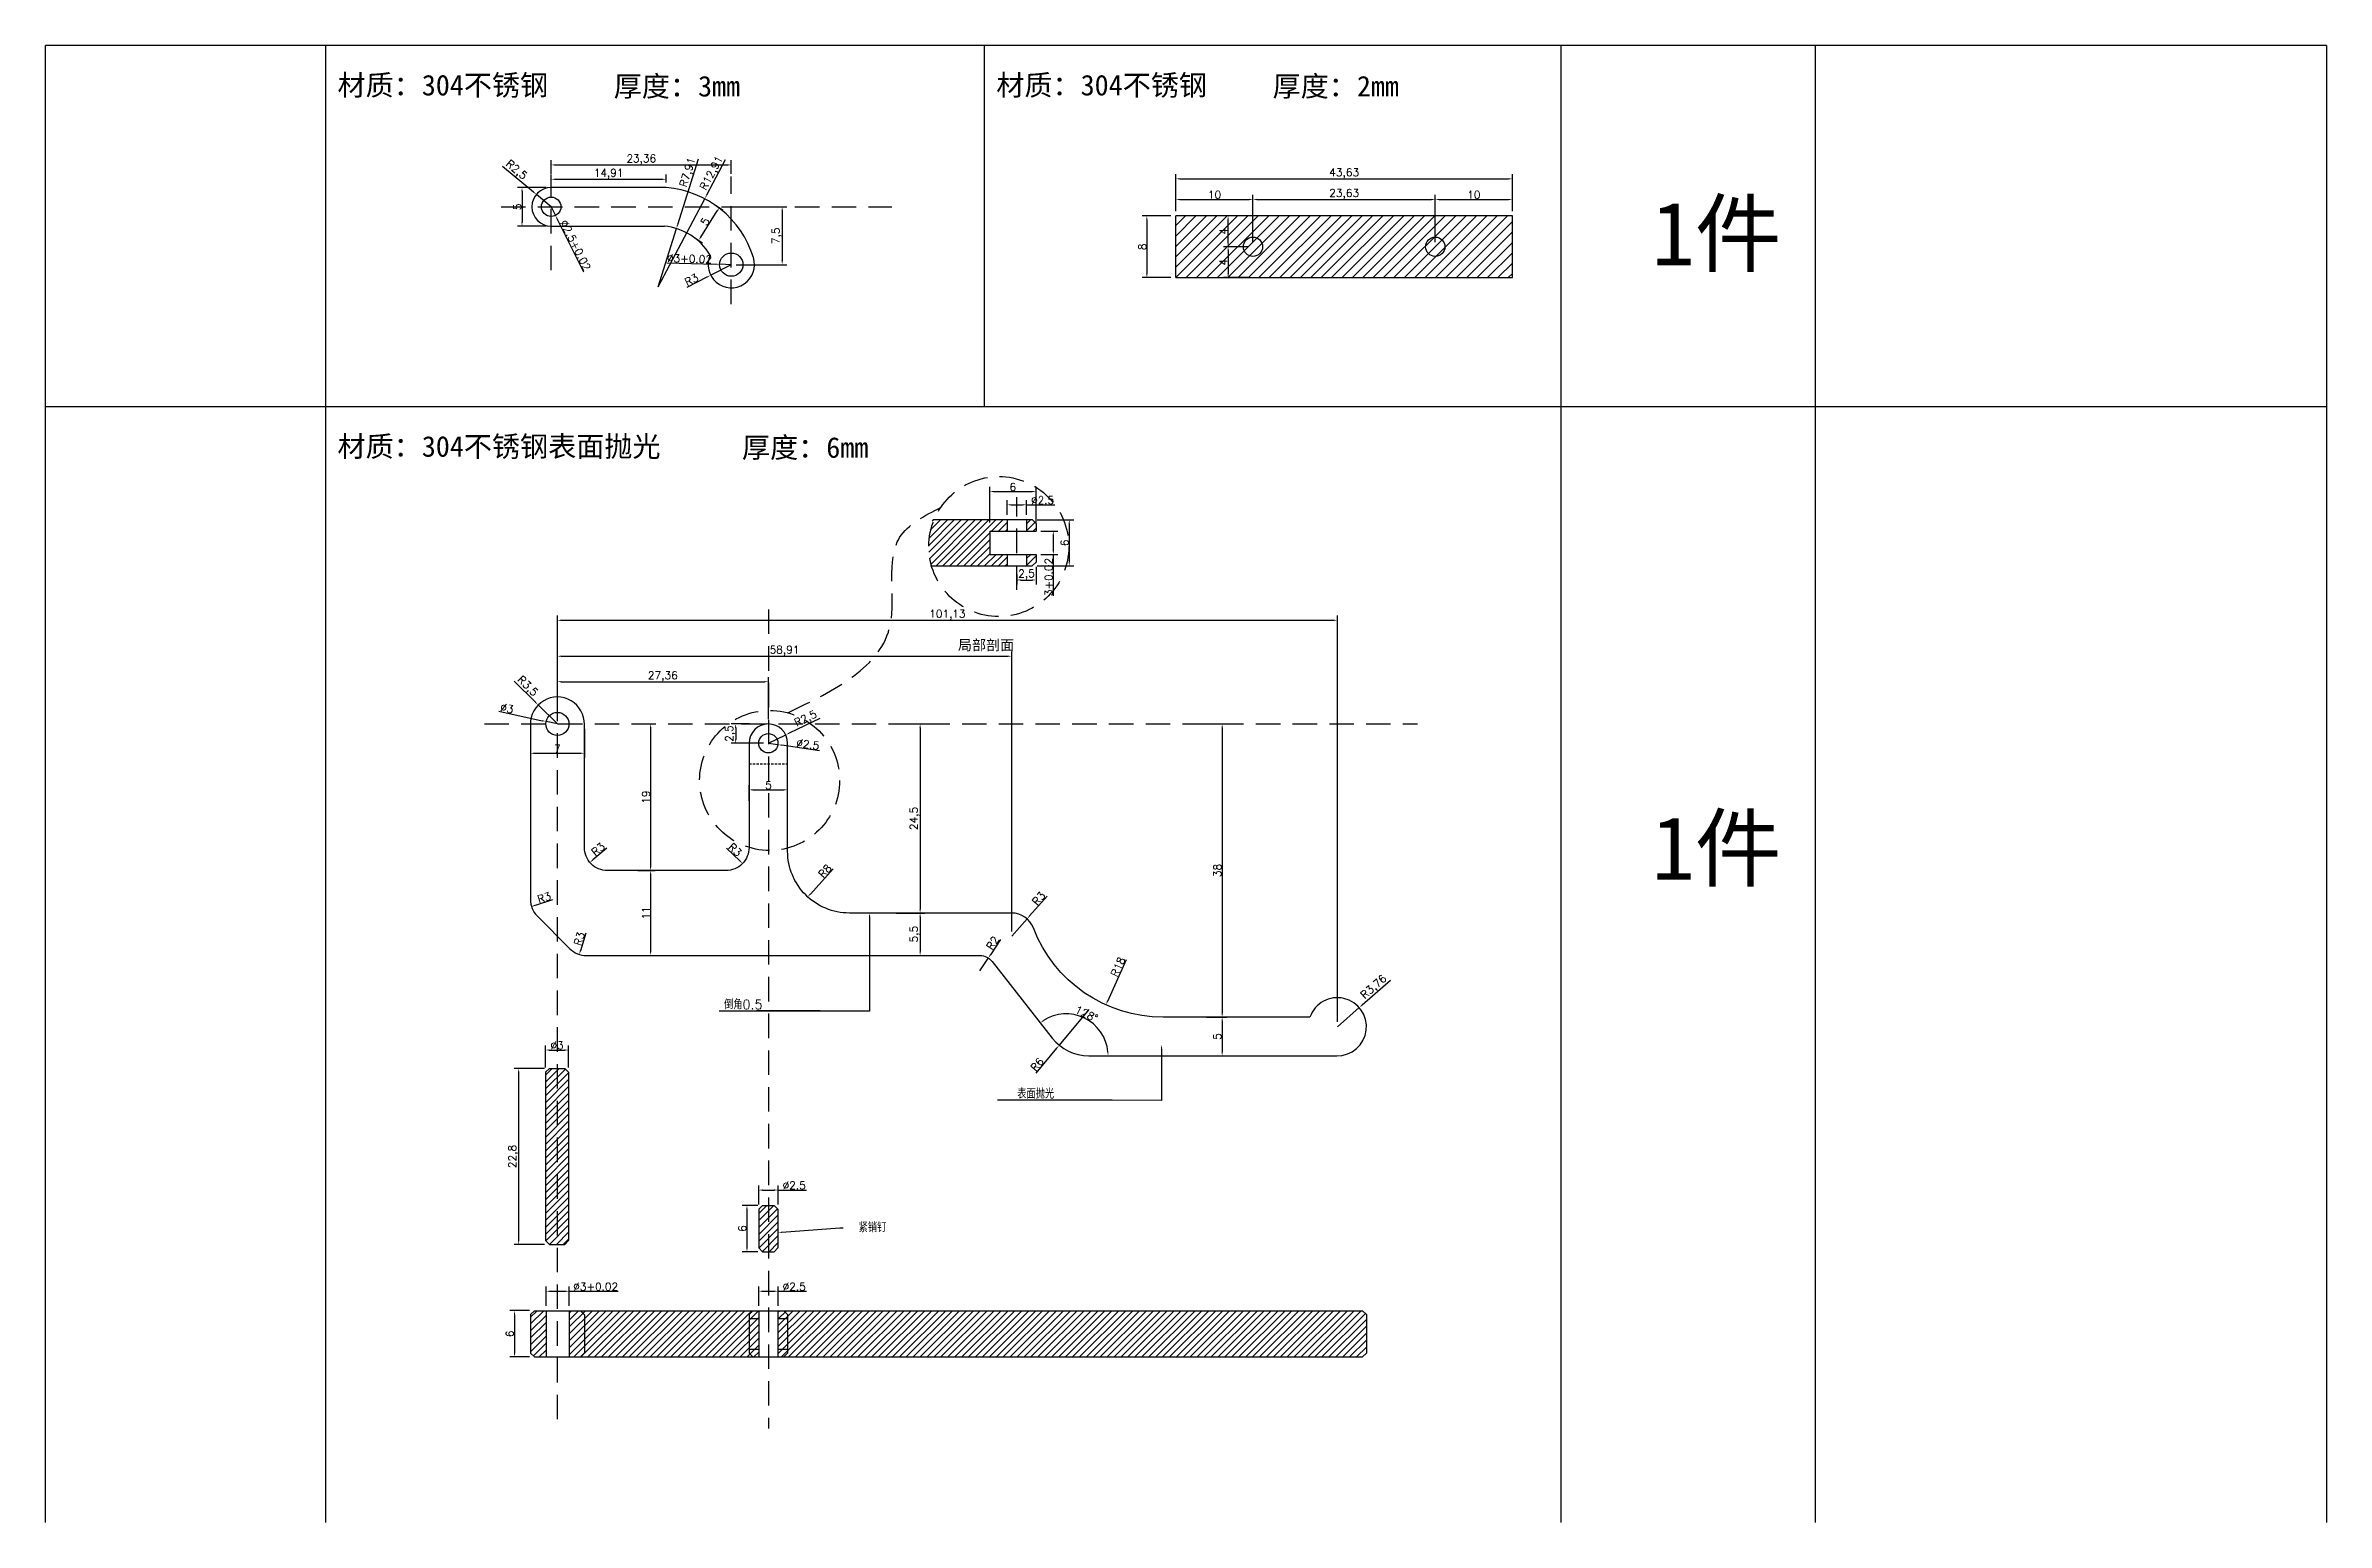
# Model space of a CAD drawing. Header units: millimetres. Extents: x 6817 to 15937, y -5221 to -164.
# Drawn here: x 10127.1 to 10422.8, y -553 to -361.6 of the extents above; entities that cross this region are included whole.
import ezdxf
from ezdxf import colors
from ezdxf.entities.mleader import LeaderData, LeaderLine
from ezdxf.math import Vec2, Vec3

# ---------------------------------------------------------------- set-up
doc = ezdxf.new("R2010")
doc.units = ezdxf.units.MM
doc.linetypes.add('HIDDEN', pattern=[9.525, 6.35, -3.175])
doc.layers.add('图层2', color=108, linetype='Continuous')
doc.styles.get("Standard").update_dxf_attribs({"font": 'txt', "bigfont": 'gbcbig.shx'})
doc.dimstyles.new('ISO-25', dxfattribs={"dimtxt": 1, "dimasz": 0.5, "dimexe": 0.6, "dimexo": 0.625, "dimgap": 0.1, "dimtad": 1, "dimtxsty": 'Standard', "dimcen": 2.5, "dimadec": 0, "dimazin": 0, "dimtfac": 1, "dimtmove": 0, "dimatfit": 3, "dimfxl": 0, "dimarcsym": 0})
pattern_1 = [(45, (8848.1267, 786.31655), (-0.4490128, 0.4490128), [])]

msp = doc.modelspace()

# ---------------------------------------------------------------- texts
at = {"color": 2, "attachment_point": 1}
for s, insert, char_height, width in [('{\\fSimSun|b0|i0|c134|p2;材质：304不锈钢}', (10164.987, -365.344), 2.67108, 31.32319), ('{\\fSimSun|b0|i0|c134|p2;厚度：3mm}', (10200.801, -365.482), 2.67108, 31.32319), ('{\\fSimSun|b0|i0|c134|p2;材质：304不锈钢}', (10250.404, -365.344), 2.67108, 31.32319), ('{\\fSimSun|b0|i0|c134|p2;厚度：2mm}', (10286.219, -365.482), 2.67108, 31.32319), ('{\\fSimSun|b0|i0|c134|p2;1件}', (10335.39, -381.805), 8.21872, 36.05545), ('{\\fSimSun|b0|i0|c134|p2;材质：304不锈钢表面抛光}', (10164.987, -412.168), 2.67108, 45.10623), ('{\\fSimSun|b0|i0|c134|p2;厚度：6mm}', (10217.429, -412.306), 2.67108, 31.32319), ('{\\fSimSun|b0|i0|c134|p2;局部剖面}', (10245.432, -438.579), 1.33554, 15.6616), ('{\\fSimSun|b0|i0|c134|p2;1件}', (10335.39, -461.457), 8.21872, 36.05545)]:
    msp.add_mtext(s, dxfattribs=dict(at, insert=insert, char_height=char_height, width=width))

# ---------------------------------------------------------------- blocks, each defined once
blk = doc.blocks.new('*D818')
at = {"layer": 'Defpoints', "color": 0, "linetype": 'ByBlock', "transparency": 16777216}
for p in [(10254.31, -421.07), (10251.81, -423), (10254.31, -423)]:
    blk.add_point(p, dxfattribs=at)
at = {"layer": '图层2', "color": 0, "linetype": 'ByBlock', "lineweight": -2, "transparency": 16777216}
for p, q in [((10251.81, -422.37), (10251.81, -420.47)), ((10252.31, -421.07), (10253.81, -421.07)), ((10254.31, -422.37), (10254.31, -420.47)), ((10254.31, -421.07), (10258.01, -421.07))]:
    blk.add_line(p, q, dxfattribs=at)
at = {"layer": '图层2', "color": 0, "linetype": 'ByBlock', "transparency": 16777216}
for points in [[(10252.31, -420.99), (10252.31, -421.16), (10251.81, -421.07)], [(10253.81, -420.99), (10253.81, -421.16), (10254.31, -421.07)]]:
    blk.add_solid(points, dxfattribs=at)
at = {"layer": '图层2', "color": 0, "linetype": 'ByBlock', "transparency": 16777216, "insert": (10256.41, -420.47), "char_height": 1, "attachment_point": 5}
blk.add_mtext('%%C2.5', dxfattribs=at)
blk = doc.blocks.new('*D819')
at = {"layer": 'Defpoints', "color": 0, "linetype": 'ByBlock', "transparency": 16777216}
for p in [(10255.06, -423), (10255.06, -429), (10259.86, -429)]:
    blk.add_point(p, dxfattribs=at)
at = {"layer": '图层2', "color": 0, "linetype": 'ByBlock', "lineweight": -2, "transparency": 16777216}
for p, q in [((10255.69, -423), (10260.46, -423)), ((10259.86, -423.5), (10259.86, -428.5)), ((10255.69, -429), (10260.46, -429))]:
    blk.add_line(p, q, dxfattribs=at)
at = {"layer": '图层2', "color": 0, "linetype": 'ByBlock', "transparency": 16777216}
for points in [[(10259.78, -423.5), (10259.94, -423.5), (10259.86, -423)], [(10259.78, -428.5), (10259.94, -428.5), (10259.86, -429)]]:
    blk.add_solid(points, dxfattribs=at)
at = {"layer": '图层2', "color": 0, "linetype": 'ByBlock', "transparency": 16777216, "insert": (10259.26, -426), "char_height": 1, "attachment_point": 5, "rotation": 90}
blk.add_mtext('6', dxfattribs=at)
blk = doc.blocks.new('*D820')
at = {"layer": 'Defpoints', "color": 0, "linetype": 'ByBlock', "transparency": 16777216}
for p in [(10255.56, -428.5), (10253.06, -429.47), (10255.56, -430.82)]:
    blk.add_point(p, dxfattribs=at)
at = {"layer": '图层2', "color": 0, "linetype": 'ByBlock', "lineweight": -2, "transparency": 16777216}
for p, q in [((10253.06, -430.1), (10253.06, -431.42)), ((10253.56, -430.82), (10255.06, -430.82)), ((10255.56, -429.12), (10255.56, -431.42))]:
    blk.add_line(p, q, dxfattribs=at)
at = {"layer": '图层2', "color": 0, "linetype": 'ByBlock', "transparency": 16777216}
for points in [[(10253.56, -430.73), (10253.56, -430.9), (10253.06, -430.82)], [(10255.06, -430.73), (10255.06, -430.9), (10255.56, -430.82)]]:
    blk.add_solid(points, dxfattribs=at)
at = {"layer": '图层2', "color": 0, "linetype": 'ByBlock', "transparency": 16777216, "insert": (10254.31, -430.13), "char_height": 1, "attachment_point": 5}
blk.add_mtext('2,5', dxfattribs=at)
blk = doc.blocks.new('*D821')
at = {"layer": 'Defpoints', "color": 0, "linetype": 'ByBlock', "transparency": 16777216}
for p in [(10190.53, -525.52), (10187.93, -531.52), (10190.53, -531.52)]:
    blk.add_point(p, dxfattribs=at)
at = {"layer": '图层2', "color": 0, "linetype": 'ByBlock', "lineweight": -2, "transparency": 16777216}
for p, q in [((10189.9, -525.52), (10187.33, -525.52)), ((10187.93, -526.02), (10187.93, -531.02)), ((10189.9, -531.52), (10187.33, -531.52))]:
    blk.add_line(p, q, dxfattribs=at)
at = {"layer": '图层2', "color": 0, "linetype": 'ByBlock', "transparency": 16777216}
for points in [[(10187.85, -526.02), (10188.02, -526.02), (10187.93, -525.52)], [(10187.85, -531.02), (10188.02, -531.02), (10187.93, -531.52)]]:
    blk.add_solid(points, dxfattribs=at)
at = {"layer": '图层2', "color": 0, "linetype": 'ByBlock', "transparency": 16777216, "insert": (10187.33, -528.52), "char_height": 1, "attachment_point": 5, "rotation": 90}
blk.add_mtext('6', dxfattribs=at)
blk = doc.blocks.new('*D822')
at = {"layer": 'Defpoints', "color": 0, "linetype": 'ByBlock', "transparency": 16777216}
for p in [(10195.03, -523), (10192.03, -525.52), (10195.03, -525.52)]:
    blk.add_point(p, dxfattribs=at)
at = {"layer": '图层2', "color": 0, "linetype": 'ByBlock', "lineweight": -2, "transparency": 16777216}
for p, q in [((10192.03, -524.9), (10192.03, -522.4)), ((10192.53, -523), (10194.53, -523)), ((10195.03, -524.9), (10195.03, -522.4)), ((10195.03, -523), (10201.39, -523))]:
    blk.add_line(p, q, dxfattribs=at)
at = {"layer": '图层2', "color": 0, "linetype": 'ByBlock', "transparency": 16777216}
for points in [[(10192.53, -522.92), (10192.53, -523.09), (10192.03, -523)], [(10194.53, -522.92), (10194.53, -523.09), (10195.03, -523)]]:
    blk.add_solid(points, dxfattribs=at)
at = {"layer": '图层2', "color": 0, "linetype": 'ByBlock', "transparency": 16777216, "insert": (10198.46, -522.4), "char_height": 1, "attachment_point": 5}
blk.add_mtext('%%C3+0.02', dxfattribs=at)
blk = doc.blocks.new('*D823')
at = {"layer": 'Defpoints', "color": 0, "linetype": 'ByBlock', "transparency": 16777216}
for p in [(10222.1, -523), (10219.6, -525.52), (10222.1, -525.52)]:
    blk.add_point(p, dxfattribs=at)
at = {"layer": '图层2', "color": 0, "linetype": 'ByBlock', "lineweight": -2, "transparency": 16777216}
for p, q in [((10219.6, -524.9), (10219.6, -522.4)), ((10220.1, -523), (10221.6, -523)), ((10222.1, -524.9), (10222.1, -522.4)), ((10222.1, -523), (10225.8, -523))]:
    blk.add_line(p, q, dxfattribs=at)
at = {"layer": '图层2', "color": 0, "linetype": 'ByBlock', "transparency": 16777216}
for points in [[(10220.1, -522.92), (10220.1, -523.09), (10219.6, -523)], [(10221.6, -522.92), (10221.6, -523.09), (10222.1, -523)]]:
    blk.add_solid(points, dxfattribs=at)
at = {"layer": '图层2', "color": 0, "linetype": 'ByBlock', "transparency": 16777216, "insert": (10224.2, -522.4), "char_height": 1, "attachment_point": 5}
blk.add_mtext('%%C2.5', dxfattribs=at)
blk = doc.blocks.new('*D824')
at = {"layer": 'Defpoints', "color": 0, "linetype": 'ByBlock', "transparency": 16777216}
for p in [(10194.95, -491.74), (10191.95, -494.63), (10194.95, -494.63)]:
    blk.add_point(p, dxfattribs=at)
at = {"layer": '图层2', "color": 0, "linetype": 'ByBlock', "lineweight": -2, "transparency": 16777216}
for p, q in [((10191.95, -494), (10191.95, -491.14)), ((10192.45, -491.74), (10194.45, -491.74)), ((10194.95, -494), (10194.95, -491.14))]:
    blk.add_line(p, q, dxfattribs=at)
at = {"layer": '图层2', "color": 0, "linetype": 'ByBlock', "transparency": 16777216}
for points in [[(10192.45, -491.66), (10192.45, -491.82), (10191.95, -491.74)], [(10194.45, -491.66), (10194.45, -491.82), (10194.95, -491.74)]]:
    blk.add_solid(points, dxfattribs=at)
at = {"layer": '图层2', "color": 0, "linetype": 'ByBlock', "transparency": 16777216, "insert": (10193.45, -491.14), "char_height": 1, "attachment_point": 5}
blk.add_mtext('%%C3', dxfattribs=at)
blk = doc.blocks.new('*D825')
at = {"layer": 'Defpoints', "color": 0, "linetype": 'ByBlock', "transparency": 16777216}
for p in [(10192.45, -494.13), (10188.47, -516.93), (10192.45, -516.93)]:
    blk.add_point(p, dxfattribs=at)
at = {"layer": '图层2', "color": 0, "linetype": 'ByBlock', "lineweight": -2, "transparency": 16777216}
for p, q in [((10191.83, -494.13), (10187.87, -494.13)), ((10188.47, -494.63), (10188.47, -516.43)), ((10191.83, -516.93), (10187.87, -516.93))]:
    blk.add_line(p, q, dxfattribs=at)
at = {"layer": '图层2', "color": 0, "linetype": 'ByBlock', "transparency": 16777216}
for points in [[(10188.39, -494.63), (10188.56, -494.63), (10188.47, -494.13)], [(10188.39, -516.43), (10188.56, -516.43), (10188.47, -516.93)]]:
    blk.add_solid(points, dxfattribs=at)
at = {"layer": '图层2', "color": 0, "linetype": 'ByBlock', "transparency": 16777216, "insert": (10187.79, -505.53), "char_height": 1, "attachment_point": 5, "rotation": 90}
blk.add_mtext('22,8', dxfattribs=at)
blk = doc.blocks.new('*D826')
at = {"layer": 'Defpoints', "color": 0, "linetype": 'ByBlock', "transparency": 16777216}
for p in [(10222.1, -509.89), (10219.6, -512.38), (10222.1, -512.38)]:
    blk.add_point(p, dxfattribs=at)
at = {"layer": '图层2', "color": 0, "linetype": 'ByBlock', "lineweight": -2, "transparency": 16777216}
for p, q in [((10219.6, -511.76), (10219.6, -509.29)), ((10220.1, -509.89), (10221.6, -509.89)), ((10222.1, -511.76), (10222.1, -509.29)), ((10222.1, -509.89), (10225.8, -509.89))]:
    blk.add_line(p, q, dxfattribs=at)
at = {"layer": '图层2', "color": 0, "linetype": 'ByBlock', "transparency": 16777216}
for points in [[(10220.1, -509.8), (10220.1, -509.97), (10219.6, -509.89)], [(10221.6, -509.8), (10221.6, -509.97), (10222.1, -509.89)]]:
    blk.add_solid(points, dxfattribs=at)
at = {"layer": '图层2', "color": 0, "linetype": 'ByBlock', "transparency": 16777216, "insert": (10224.2, -509.29), "char_height": 1, "attachment_point": 5}
blk.add_mtext('%%C2.5', dxfattribs=at)
blk = doc.blocks.new('*D827')
at = {"layer": 'Defpoints', "color": 0, "linetype": 'ByBlock', "transparency": 16777216}
for p in [(10220.1, -511.88), (10218.07, -517.88), (10220.1, -517.88)]:
    blk.add_point(p, dxfattribs=at)
at = {"layer": '图层2', "color": 0, "linetype": 'ByBlock', "lineweight": -2, "transparency": 16777216}
for p, q in [((10219.47, -511.88), (10217.47, -511.88)), ((10218.07, -512.38), (10218.07, -517.38)), ((10219.47, -517.88), (10217.47, -517.88))]:
    blk.add_line(p, q, dxfattribs=at)
at = {"layer": '图层2', "color": 0, "linetype": 'ByBlock', "transparency": 16777216}
for points in [[(10217.99, -512.38), (10218.16, -512.38), (10218.07, -511.88)], [(10217.99, -517.38), (10218.16, -517.38), (10218.07, -517.88)]]:
    blk.add_solid(points, dxfattribs=at)
at = {"layer": '图层2', "color": 0, "linetype": 'ByBlock', "transparency": 16777216, "insert": (10217.47, -514.88), "char_height": 1, "attachment_point": 5, "rotation": 90}
blk.add_mtext('6', dxfattribs=at)
blk = doc.blocks.new('*D557')
at = {"layer": 'Defpoints', "color": 0, "linetype": 'ByBlock', "transparency": 16777216}
for p in [(10255.56, -419.36), (10249.56, -424), (10255.56, -424)]:
    blk.add_point(p, dxfattribs=at)
at = {"layer": '图层2', "color": 0, "linetype": 'ByBlock', "lineweight": -2, "transparency": 16777216}
for p, q in [((10249.56, -423.37), (10249.56, -418.76)), ((10250.06, -419.36), (10255.06, -419.36)), ((10255.56, -423.37), (10255.56, -418.76))]:
    blk.add_line(p, q, dxfattribs=at)
at = {"layer": '图层2', "color": 0, "linetype": 'ByBlock', "transparency": 16777216}
for points in [[(10250.06, -419.27), (10250.06, -419.44), (10249.56, -419.36)], [(10255.06, -419.27), (10255.06, -419.44), (10255.56, -419.36)]]:
    blk.add_solid(points, dxfattribs=at)
at = {"layer": '图层2', "color": 0, "linetype": 'ByBlock', "transparency": 16777216, "insert": (10252.56, -418.76), "char_height": 1, "attachment_point": 5}
blk.add_mtext('6', dxfattribs=at)
blk = doc.blocks.new('*D995')
at = {"layer": 'Defpoints', "color": 0, "linetype": 'ByBlock', "transparency": 16777216}
for p in [(10216.04, -377.02), (10192.69, -378.8), (10216.04, -378.8)]:
    blk.add_point(p, dxfattribs=at)
at = {"layer": '图层2', "color": 0, "linetype": 'ByBlock', "lineweight": -2, "transparency": 16777216}
for p, q in [((10192.69, -378.17), (10192.69, -376.42)), ((10193.19, -377.02), (10215.54, -377.02)), ((10216.04, -378.17), (10216.04, -376.42))]:
    blk.add_line(p, q, dxfattribs=at)
at = {"layer": '图层2', "color": 0, "linetype": 'ByBlock', "transparency": 16777216}
for points in [[(10193.19, -376.94), (10193.19, -377.11), (10192.69, -377.02)], [(10215.54, -376.94), (10215.54, -377.11), (10216.04, -377.02)]]:
    blk.add_solid(points, dxfattribs=at)
at = {"layer": '图层2', "color": 0, "linetype": 'ByBlock', "transparency": 16777216, "insert": (10204.37, -376.34), "char_height": 1, "attachment_point": 5}
blk.add_mtext('23,36', dxfattribs=at)
blk = doc.blocks.new('*D996')
at = {"layer": 'Defpoints', "color": 0, "linetype": 'ByBlock', "transparency": 16777216}
for p in [(10216.04, -382.45), (10216.04, -389.95), (10222.64, -389.95)]:
    blk.add_point(p, dxfattribs=at)
at = {"layer": '图层2', "color": 0, "linetype": 'ByBlock', "lineweight": -2, "transparency": 16777216}
for p, q in [((10216.67, -382.45), (10223.24, -382.45)), ((10222.64, -382.95), (10222.64, -389.45)), ((10216.67, -389.95), (10223.24, -389.95))]:
    blk.add_line(p, q, dxfattribs=at)
at = {"layer": '图层2', "color": 0, "linetype": 'ByBlock', "transparency": 16777216}
for points in [[(10222.55, -382.95), (10222.72, -382.95), (10222.64, -382.45)], [(10222.55, -389.45), (10222.72, -389.45), (10222.64, -389.95)]]:
    blk.add_solid(points, dxfattribs=at)
at = {"layer": '图层2', "color": 0, "linetype": 'ByBlock', "transparency": 16777216, "insert": (10221.95, -386.2), "char_height": 1, "attachment_point": 5, "rotation": 90}
blk.add_mtext('7,5', dxfattribs=at)
blk = doc.blocks.new('*D997')
at = {"layer": 'Defpoints', "color": 0, "linetype": 'ByBlock', "transparency": 16777216}
for p in [(10192.69, -379.95), (10188.91, -384.95), (10192.69, -384.95)]:
    blk.add_point(p, dxfattribs=at)
at = {"layer": '图层2', "color": 0, "linetype": 'ByBlock', "lineweight": -2, "transparency": 16777216}
for p, q in [((10192.06, -379.95), (10188.31, -379.95)), ((10188.91, -380.45), (10188.91, -384.45)), ((10192.06, -384.95), (10188.31, -384.95))]:
    blk.add_line(p, q, dxfattribs=at)
at = {"layer": '图层2', "color": 0, "linetype": 'ByBlock', "transparency": 16777216}
for points in [[(10188.82, -380.45), (10188.99, -380.45), (10188.91, -379.95)], [(10188.82, -384.45), (10188.99, -384.45), (10188.91, -384.95)]]:
    blk.add_solid(points, dxfattribs=at)
at = {"layer": '图层2', "color": 0, "linetype": 'ByBlock', "transparency": 16777216, "insert": (10188.31, -382.45), "char_height": 1, "attachment_point": 5, "rotation": 90}
blk.add_mtext('5', dxfattribs=at)
blk = doc.blocks.new('*D998')
at = {"layer": 'Defpoints', "color": 0, "linetype": 'ByBlock', "transparency": 16777216}
for p in [(10213.46, -381.9), (10214.5, -382.56), (10210.78, -386.13)]:
    blk.add_point(p, dxfattribs=at)
at = {"layer": '图层2', "color": 0, "linetype": 'ByBlock', "lineweight": -2, "transparency": 16777216}
for p, q in [((10212.09, -386.37), (10214.23, -382.98)), ((10213.98, -382.24), (10215, -382.88)), ((10211.31, -386.46), (10212.33, -387.11))]:
    blk.add_line(p, q, dxfattribs=at)
at = {"layer": '图层2', "color": 0, "linetype": 'ByBlock', "transparency": 16777216}
for points in [[(10214.16, -382.94), (10214.3, -383.03), (10214.5, -382.56)], [(10212.02, -386.32), (10212.16, -386.41), (10211.82, -386.79)]]:
    blk.add_solid(points, dxfattribs=at)
at = {"layer": '图层2', "color": 0, "linetype": 'ByBlock', "transparency": 16777216, "insert": (10212.65, -384.35), "char_height": 1, "attachment_point": 5, "rotation": 57.7006}
blk.add_mtext('5', dxfattribs=at)
blk = doc.blocks.new('*D999')
at = {"layer": 'Defpoints', "color": 0, "linetype": 'ByBlock', "transparency": 16777216}
for p in [(10192.69, -379.95), (10207.6, -378.88), (10207.6, -379.95)]:
    blk.add_point(p, dxfattribs=at)
at = {"layer": '图层2', "color": 0, "linetype": 'ByBlock', "lineweight": -2, "transparency": 16777216}
for p, q in [((10192.69, -379.32), (10192.69, -378.28)), ((10207.6, -379.32), (10207.6, -378.28)), ((10193.19, -378.88), (10207.1, -378.88))]:
    blk.add_line(p, q, dxfattribs=at)
at = {"layer": '图层2', "color": 0, "linetype": 'ByBlock', "transparency": 16777216}
for points in [[(10193.19, -378.8), (10193.19, -378.96), (10192.69, -378.88)], [(10207.1, -378.8), (10207.1, -378.96), (10207.6, -378.88)]]:
    blk.add_solid(points, dxfattribs=at)
at = {"layer": '图层2', "color": 0, "linetype": 'ByBlock', "transparency": 16777216, "insert": (10200.14, -378.2), "char_height": 1, "attachment_point": 5}
blk.add_mtext('14,91', dxfattribs=at)
blk = doc.blocks.new('*D1000')
at = {"layer": 'Defpoints', "color": 0, "linetype": 'ByBlock', "transparency": 16777216}
for p in [(10190.77, -380.84), (10192.69, -382.45)]:
    blk.add_point(p, dxfattribs=at)
at = {"layer": '图层2', "color": 0, "linetype": 'ByBlock', "lineweight": -2, "transparency": 16777216}
for p, q in [((10186.4, -377.19), (10190.39, -380.52)), ((10192.69, -382.45), (10190.77, -380.84))]:
    blk.add_line(p, q, dxfattribs=at)
at = {"layer": '图层2', "color": 0, "linetype": 'ByBlock', "transparency": 16777216}
blk.add_solid([(10190.44, -380.46), (10190.33, -380.59), (10190.77, -380.84)], dxfattribs=at)
at = {"layer": '图层2', "color": 0, "linetype": 'ByBlock', "transparency": 16777216, "insert": (10188.13, -377.74), "char_height": 1, "attachment_point": 5, "rotation": 320.078}
blk.add_mtext('R2,5', dxfattribs=at)
blk = doc.blocks.new('*D639')
at = {"layer": 'Defpoints', "color": 0, "linetype": 'ByBlock', "transparency": 16777216}
for p in [(10192.69, -382.45), (10193.25, -383.58)]:
    blk.add_point(p, dxfattribs=at)
at = {"layer": '图层2', "color": 0, "linetype": 'ByBlock', "lineweight": -2, "transparency": 16777216}
for p, q in [((10192.69, -382.45), (10193.25, -383.58)), ((10196.91, -390.91), (10193.47, -384.02))]:
    blk.add_line(p, q, dxfattribs=at)
at = {"layer": '图层2', "color": 0, "linetype": 'ByBlock', "transparency": 16777216}
blk.add_solid([(10193.55, -383.99), (10193.4, -384.06), (10193.25, -383.58)], dxfattribs=at)
at = {"layer": '图层2', "color": 0, "linetype": 'ByBlock', "transparency": 16777216, "insert": (10195.84, -387.42), "char_height": 1, "attachment_point": 5, "rotation": 296.4958}
blk.add_mtext('%%C2.5+0.02', dxfattribs=at)
blk = doc.blocks.new('*D1001')
at = {"layer": 'Defpoints', "color": 0, "linetype": 'ByBlock', "transparency": 16777216}
for p in [(10212.6, -381.41), (10206.55, -392.82)]:
    blk.add_point(p, dxfattribs=at)
at = {"layer": '图层2', "color": 0, "linetype": 'ByBlock', "lineweight": -2, "transparency": 16777216}
for p, q in [((10215.26, -376.37), (10212.83, -380.96)), ((10206.55, -392.82), (10212.6, -381.41))]:
    blk.add_line(p, q, dxfattribs=at)
at = {"layer": '图层2', "color": 0, "linetype": 'ByBlock', "transparency": 16777216}
blk.add_solid([(10212.76, -380.93), (10212.91, -381), (10212.6, -381.41)], dxfattribs=at)
at = {"layer": '图层2', "color": 0, "linetype": 'ByBlock', "transparency": 16777216, "insert": (10213.56, -378.13), "char_height": 1, "attachment_point": 5, "rotation": 62.1}
blk.add_mtext('R12,91', dxfattribs=at)
blk = doc.blocks.new('*D1002')
at = {"layer": 'Defpoints', "color": 0, "linetype": 'ByBlock', "transparency": 16777216}
for p in [(10208.92, -385.27), (10206.55, -392.82)]:
    blk.add_point(p, dxfattribs=at)
at = {"layer": '图层2', "color": 0, "linetype": 'ByBlock', "lineweight": -2, "transparency": 16777216}
for p, q in [((10211.74, -376.29), (10209.07, -384.79)), ((10206.55, -392.82), (10208.92, -385.27))]:
    blk.add_line(p, q, dxfattribs=at)
at = {"layer": '图层2', "color": 0, "linetype": 'ByBlock', "transparency": 16777216}
blk.add_solid([(10208.99, -384.77), (10209.15, -384.82), (10208.92, -385.27)], dxfattribs=at)
at = {"layer": '图层2', "color": 0, "linetype": 'ByBlock', "transparency": 16777216, "insert": (10210.49, -378.01), "char_height": 1, "attachment_point": 5, "rotation": 72.5763}
blk.add_mtext('R7,91', dxfattribs=at)
blk = doc.blocks.new('*D640')
at = {"layer": 'Defpoints', "color": 0, "linetype": 'ByBlock', "transparency": 16777216}
for p in [(10216.04, -389.95), (10213.37, -391.31)]:
    blk.add_point(p, dxfattribs=at)
at = {"layer": '图层2', "color": 0, "linetype": 'ByBlock', "lineweight": -2, "transparency": 16777216}
for p, q in [((10216.04, -389.95), (10213.37, -391.31)), ((10210.33, -392.87), (10212.93, -391.54))]:
    blk.add_line(p, q, dxfattribs=at)
at = {"layer": '图层2', "color": 0, "linetype": 'ByBlock', "transparency": 16777216}
blk.add_solid([(10212.89, -391.47), (10212.97, -391.61), (10213.37, -391.31)], dxfattribs=at)
at = {"layer": '图层2', "color": 0, "linetype": 'ByBlock', "transparency": 16777216, "insert": (10210.89, -391.91), "char_height": 1, "attachment_point": 5, "rotation": 27.0655}
blk.add_mtext('R3', dxfattribs=at)
blk = doc.blocks.new('*D641')
at = {"layer": 'Defpoints', "color": 0, "linetype": 'ByBlock', "transparency": 16777216}
for p in [(10214.54, -389.9), (10216.04, -389.95)]:
    blk.add_point(p, dxfattribs=at)
at = {"layer": '图层2', "color": 0, "linetype": 'ByBlock', "lineweight": -2, "transparency": 16777216}
for p, q in [((10207.67, -389.69), (10214.04, -389.89)), ((10216.04, -389.95), (10214.54, -389.9))]:
    blk.add_line(p, q, dxfattribs=at)
at = {"layer": '图层2', "color": 0, "linetype": 'ByBlock', "transparency": 16777216}
blk.add_solid([(10214.04, -389.8), (10214.03, -389.97), (10214.54, -389.9)], dxfattribs=at)
at = {"layer": '图层2', "color": 0, "linetype": 'ByBlock', "transparency": 16777216, "insert": (10210.62, -389.18), "char_height": 1, "attachment_point": 5, "rotation": 358.2452}
blk.add_mtext('%%C3+0.02', dxfattribs=at)
blk = doc.blocks.new('*D1003')
at = {"layer": 'Defpoints', "color": 0, "linetype": 'ByBlock', "transparency": 16777216}
for p in [(10220.85, -444), (10193.49, -449.48), (10220.85, -449.48)]:
    blk.add_point(p, dxfattribs=at)
at = {"layer": '图层2', "color": 0, "linetype": 'ByBlock', "lineweight": -2, "transparency": 16777216}
for p, q in [((10193.49, -448.86), (10193.49, -443.4)), ((10220.85, -448.86), (10220.85, -443.4)), ((10193.99, -444), (10220.35, -444))]:
    blk.add_line(p, q, dxfattribs=at)
at = {"layer": '图层2', "color": 0, "linetype": 'ByBlock', "transparency": 16777216}
for points in [[(10193.99, -443.92), (10193.99, -444.09), (10193.49, -444)], [(10220.35, -443.92), (10220.35, -444.09), (10220.85, -444)]]:
    blk.add_solid(points, dxfattribs=at)
at = {"layer": '图层2', "color": 0, "linetype": 'ByBlock', "transparency": 16777216, "insert": (10207.17, -443.32), "char_height": 1, "attachment_point": 5}
blk.add_mtext('27,36', dxfattribs=at)
blk = doc.blocks.new('*D1004')
at = {"layer": 'Defpoints', "color": 0, "linetype": 'ByBlock', "transparency": 16777216}
for p in [(10252.4, -440.7), (10193.49, -449.48), (10252.4, -476.98)]:
    blk.add_point(p, dxfattribs=at)
at = {"layer": '图层2', "color": 0, "linetype": 'ByBlock', "lineweight": -2, "transparency": 16777216}
for p, q in [((10193.49, -448.86), (10193.49, -440.1)), ((10252.4, -476.36), (10252.4, -440.1)), ((10193.99, -440.7), (10251.9, -440.7))]:
    blk.add_line(p, q, dxfattribs=at)
at = {"layer": '图层2', "color": 0, "linetype": 'ByBlock', "transparency": 16777216}
for points in [[(10193.99, -440.61), (10193.99, -440.78), (10193.49, -440.7)], [(10251.9, -440.61), (10251.9, -440.78), (10252.4, -440.7)]]:
    blk.add_solid(points, dxfattribs=at)
at = {"layer": '图层2', "color": 0, "linetype": 'ByBlock', "transparency": 16777216, "insert": (10222.95, -440.01), "char_height": 1, "attachment_point": 5}
blk.add_mtext('58,91', dxfattribs=at)
blk = doc.blocks.new('*D1005')
at = {"layer": 'Defpoints', "color": 0, "linetype": 'ByBlock', "transparency": 16777216}
for p in [(10294.62, -436.04), (10193.49, -449.48), (10294.62, -488.72)]:
    blk.add_point(p, dxfattribs=at)
at = {"layer": '图层2', "color": 0, "linetype": 'ByBlock', "lineweight": -2, "transparency": 16777216}
for p, q in [((10193.49, -448.86), (10193.49, -435.44)), ((10193.99, -436.04), (10294.12, -436.04)), ((10294.62, -488.09), (10294.62, -435.44))]:
    blk.add_line(p, q, dxfattribs=at)
at = {"layer": '图层2', "color": 0, "linetype": 'ByBlock', "transparency": 16777216}
for points in [[(10193.99, -435.95), (10193.99, -436.12), (10193.49, -436.04)], [(10294.12, -435.95), (10294.12, -436.12), (10294.62, -436.04)]]:
    blk.add_solid(points, dxfattribs=at)
at = {"layer": '图层2', "color": 0, "linetype": 'ByBlock', "transparency": 16777216, "insert": (10244.06, -435.35), "char_height": 1, "attachment_point": 5}
blk.add_mtext('101,13', dxfattribs=at)
blk = doc.blocks.new('*D1006')
at = {"layer": 'Defpoints', "color": 0, "linetype": 'ByBlock', "transparency": 16777216}
for p in [(10203.32, -449.48), (10203.32, -468.48), (10205.58, -468.48)]:
    blk.add_point(p, dxfattribs=at)
at = {"layer": '图层2', "color": 0, "linetype": 'ByBlock', "lineweight": -2, "transparency": 16777216}
for p, q in [((10203.94, -449.48), (10206.18, -449.48)), ((10205.58, -449.98), (10205.58, -467.98)), ((10203.94, -468.48), (10206.18, -468.48))]:
    blk.add_line(p, q, dxfattribs=at)
at = {"layer": '图层2', "color": 0, "linetype": 'ByBlock', "transparency": 16777216}
for points in [[(10205.5, -449.98), (10205.67, -449.98), (10205.58, -449.48)], [(10205.5, -467.98), (10205.67, -467.98), (10205.58, -468.48)]]:
    blk.add_solid(points, dxfattribs=at)
at = {"layer": '图层2', "color": 0, "linetype": 'ByBlock', "transparency": 16777216, "insert": (10204.98, -458.98), "char_height": 1, "attachment_point": 5, "rotation": 90}
blk.add_mtext('19', dxfattribs=at)
blk = doc.blocks.new('*D1007')
at = {"layer": 'Defpoints', "color": 0, "linetype": 'ByBlock', "transparency": 16777216}
for p in [(10189.99, -449.48), (10196.99, -449.48), (10196.99, -453.28)]:
    blk.add_point(p, dxfattribs=at)
at = {"layer": '图层2', "color": 0, "linetype": 'ByBlock', "lineweight": -2, "transparency": 16777216}
for p, q in [((10189.99, -450.11), (10189.99, -453.88)), ((10196.99, -450.11), (10196.99, -453.88)), ((10190.49, -453.28), (10196.49, -453.28))]:
    blk.add_line(p, q, dxfattribs=at)
at = {"layer": '图层2', "color": 0, "linetype": 'ByBlock', "transparency": 16777216}
for points in [[(10190.49, -453.19), (10190.49, -453.36), (10189.99, -453.28)], [(10196.49, -453.19), (10196.49, -453.36), (10196.99, -453.28)]]:
    blk.add_solid(points, dxfattribs=at)
at = {"layer": '图层2', "color": 0, "linetype": 'ByBlock', "transparency": 16777216, "insert": (10193.49, -452.68), "char_height": 1, "attachment_point": 5}
blk.add_mtext('7', dxfattribs=at)
blk = doc.blocks.new('*D1008')
at = {"layer": 'Defpoints', "color": 0, "linetype": 'ByBlock', "transparency": 16777216}
for p in [(10236.78, -449.48), (10236.78, -473.98), (10240.52, -473.98)]:
    blk.add_point(p, dxfattribs=at)
at = {"layer": '图层2', "color": 0, "linetype": 'ByBlock', "lineweight": -2, "transparency": 16777216}
for p, q in [((10237.4, -449.48), (10241.12, -449.48)), ((10240.52, -449.98), (10240.52, -473.48)), ((10237.4, -473.98), (10241.12, -473.98))]:
    blk.add_line(p, q, dxfattribs=at)
at = {"layer": '图层2', "color": 0, "linetype": 'ByBlock', "transparency": 16777216}
for points in [[(10240.44, -449.98), (10240.61, -449.98), (10240.52, -449.48)], [(10240.44, -473.48), (10240.61, -473.48), (10240.52, -473.98)]]:
    blk.add_solid(points, dxfattribs=at)
at = {"layer": '图层2', "color": 0, "linetype": 'ByBlock', "transparency": 16777216, "insert": (10239.84, -461.73), "char_height": 1, "attachment_point": 5, "rotation": 90}
blk.add_mtext('24,5', dxfattribs=at)
blk = doc.blocks.new('*D1009')
at = {"layer": 'Defpoints', "color": 0, "linetype": 'ByBlock', "transparency": 16777216}
for p in [(10236.78, -473.98), (10236.78, -479.48), (10240.52, -479.48)]:
    blk.add_point(p, dxfattribs=at)
at = {"layer": '图层2', "color": 0, "linetype": 'ByBlock', "lineweight": -2, "transparency": 16777216}
for p, q in [((10237.4, -473.98), (10241.12, -473.98)), ((10240.52, -474.48), (10240.52, -478.98)), ((10237.4, -479.48), (10241.12, -479.48))]:
    blk.add_line(p, q, dxfattribs=at)
at = {"layer": '图层2', "color": 0, "linetype": 'ByBlock', "transparency": 16777216}
for points in [[(10240.44, -474.48), (10240.61, -474.48), (10240.52, -473.98)], [(10240.44, -478.98), (10240.61, -478.98), (10240.52, -479.48)]]:
    blk.add_solid(points, dxfattribs=at)
at = {"layer": '图层2', "color": 0, "linetype": 'ByBlock', "transparency": 16777216, "insert": (10239.84, -476.73), "char_height": 1, "attachment_point": 5, "rotation": 90}
blk.add_mtext('5,5', dxfattribs=at)
blk = doc.blocks.new('*D1010')
at = {"layer": 'Defpoints', "color": 0, "linetype": 'ByBlock', "transparency": 16777216}
for p in [(10203.32, -468.48), (10203.32, -479.48), (10205.58, -479.48)]:
    blk.add_point(p, dxfattribs=at)
at = {"layer": '图层2', "color": 0, "linetype": 'ByBlock', "lineweight": -2, "transparency": 16777216}
for p, q in [((10203.94, -468.48), (10206.18, -468.48)), ((10205.58, -468.98), (10205.58, -478.98)), ((10203.94, -479.48), (10206.18, -479.48))]:
    blk.add_line(p, q, dxfattribs=at)
at = {"layer": '图层2', "color": 0, "linetype": 'ByBlock', "transparency": 16777216}
for points in [[(10205.5, -468.98), (10205.67, -468.98), (10205.58, -468.48)], [(10205.5, -478.98), (10205.67, -478.98), (10205.58, -479.48)]]:
    blk.add_solid(points, dxfattribs=at)
at = {"layer": '图层2', "color": 0, "linetype": 'ByBlock', "transparency": 16777216, "insert": (10204.98, -473.98), "char_height": 1, "attachment_point": 5, "rotation": 90}
blk.add_mtext('11', dxfattribs=at)
blk = doc.blocks.new('*D1011')
at = {"layer": 'Defpoints', "color": 0, "linetype": 'ByBlock', "transparency": 16777216}
for p in [(10223.35, -458.02), (10218.35, -460.08), (10223.35, -460.08)]:
    blk.add_point(p, dxfattribs=at)
at = {"layer": '图层2', "color": 0, "linetype": 'ByBlock', "lineweight": -2, "transparency": 16777216}
for p, q in [((10218.35, -459.46), (10218.35, -457.42)), ((10218.85, -458.02), (10222.85, -458.02)), ((10223.35, -459.46), (10223.35, -457.42))]:
    blk.add_line(p, q, dxfattribs=at)
at = {"layer": '图层2', "color": 0, "linetype": 'ByBlock', "transparency": 16777216}
for points in [[(10218.85, -457.93), (10218.85, -458.1), (10218.35, -458.02)], [(10222.85, -457.93), (10222.85, -458.1), (10223.35, -458.02)]]:
    blk.add_solid(points, dxfattribs=at)
at = {"layer": '图层2', "color": 0, "linetype": 'ByBlock', "transparency": 16777216, "insert": (10220.85, -457.42), "char_height": 1, "attachment_point": 5}
blk.add_mtext('5', dxfattribs=at)
blk = doc.blocks.new('*D1012')
at = {"layer": 'Defpoints', "color": 0, "linetype": 'ByBlock', "transparency": 16777216}
for p in [(10277.05, -487.48), (10277.05, -492.48), (10279.68, -492.48)]:
    blk.add_point(p, dxfattribs=at)
at = {"layer": '图层2', "color": 0, "linetype": 'ByBlock', "lineweight": -2, "transparency": 16777216}
for p, q in [((10277.67, -487.48), (10280.28, -487.48)), ((10279.68, -487.98), (10279.68, -491.98)), ((10277.67, -492.48), (10280.28, -492.48))]:
    blk.add_line(p, q, dxfattribs=at)
at = {"layer": '图层2', "color": 0, "linetype": 'ByBlock', "transparency": 16777216}
for points in [[(10279.6, -487.98), (10279.77, -487.98), (10279.68, -487.48)], [(10279.6, -491.98), (10279.77, -491.98), (10279.68, -492.48)]]:
    blk.add_solid(points, dxfattribs=at)
at = {"layer": '图层2', "color": 0, "linetype": 'ByBlock', "transparency": 16777216, "insert": (10279.08, -489.98), "char_height": 1, "attachment_point": 5, "rotation": 90}
blk.add_mtext('5', dxfattribs=at)
blk = doc.blocks.new('*D1013')
at = {"layer": 'Defpoints', "color": 0, "linetype": 'ByBlock', "transparency": 16777216}
for p in [(10274.91, -449.48), (10277.05, -487.48), (10279.68, -487.48)]:
    blk.add_point(p, dxfattribs=at)
at = {"layer": '图层2', "color": 0, "linetype": 'ByBlock', "lineweight": -2, "transparency": 16777216}
for p, q in [((10275.54, -449.48), (10280.28, -449.48)), ((10279.68, -449.98), (10279.68, -486.98)), ((10277.67, -487.48), (10280.28, -487.48))]:
    blk.add_line(p, q, dxfattribs=at)
at = {"layer": '图层2', "color": 0, "linetype": 'ByBlock', "transparency": 16777216}
for points in [[(10279.6, -449.98), (10279.77, -449.98), (10279.68, -449.48)], [(10279.6, -486.98), (10279.77, -486.98), (10279.68, -487.48)]]:
    blk.add_solid(points, dxfattribs=at)
at = {"layer": '图层2', "color": 0, "linetype": 'ByBlock', "transparency": 16777216, "insert": (10279.08, -468.48), "char_height": 1, "attachment_point": 5, "rotation": 90}
blk.add_mtext('38', dxfattribs=at)
blk = doc.blocks.new('*D1014')
at = {"layer": 'Defpoints', "color": 0, "linetype": 'ByBlock', "transparency": 16777216}
for p in [(10249.85, -480.24), (10257.66, -490.19), (10263.45, -488.8), (10262.38, -492.48), (10294.55, -492.48)]:
    blk.add_point(p, dxfattribs=at)
at = {"layer": '图层2', "color": 0, "linetype": 'ByBlock', "transparency": 16777216}
blk.add_arc((10259.46, -492.48), 5.43, 5.2798, 122.8772, dxfattribs=at)
for points in [[(10256.57, -487.99), (10256.47, -487.85), (10256.11, -488.21)], [(10264.95, -491.98), (10264.79, -491.98), (10264.89, -492.48)]]:
    blk.add_solid(points, dxfattribs=at)
at = {"layer": '图层2', "color": 0, "linetype": 'ByBlock', "transparency": 16777216, "insert": (10262.1, -487.06), "char_height": 1, "attachment_point": 5, "rotation": 334.0785}
blk.add_mtext('128°', dxfattribs=at)
blk = doc.blocks.new('*D1015')
at = {"layer": 'Defpoints', "color": 0, "linetype": 'ByBlock', "transparency": 16777216}
for p in [(10272.02, -469.48), (10264.61, -485.89)]:
    blk.add_point(p, dxfattribs=at)
at = {"layer": '图层2', "color": 0, "linetype": 'ByBlock', "lineweight": -2, "transparency": 16777216}
blk.add_line((10267.24, -480.06), (10264.82, -485.43), dxfattribs=at)
at = {"layer": '图层2', "color": 0, "linetype": 'ByBlock', "transparency": 16777216}
blk.add_solid([(10264.74, -485.4), (10264.89, -485.47), (10264.61, -485.89)], dxfattribs=at)
at = {"layer": '图层2', "color": 0, "linetype": 'ByBlock', "transparency": 16777216, "insert": (10266.18, -480.96), "char_height": 1, "attachment_point": 5, "rotation": 65.706}
blk.add_mtext('R18', dxfattribs=at)
blk = doc.blocks.new('*D1016')
at = {"layer": 'Defpoints', "color": 0, "linetype": 'ByBlock', "transparency": 16777216}
for p in [(10262.38, -486.48), (10258.56, -491.1)]:
    blk.add_point(p, dxfattribs=at)
at = {"layer": '图层2', "color": 0, "linetype": 'ByBlock', "lineweight": -2, "transparency": 16777216}
for p, q in [((10262.38, -486.48), (10258.56, -491.1)), ((10255.56, -494.72), (10258.24, -491.49))]:
    blk.add_line(p, q, dxfattribs=at)
at = {"layer": '图层2', "color": 0, "linetype": 'ByBlock', "transparency": 16777216}
blk.add_solid([(10258.17, -491.44), (10258.3, -491.54), (10258.56, -491.1)], dxfattribs=at)
at = {"layer": '图层2', "color": 0, "linetype": 'ByBlock', "transparency": 16777216, "insert": (10255.7, -493.62), "char_height": 1, "attachment_point": 5, "rotation": 50.4066}
blk.add_mtext('R6', dxfattribs=at)
blk = doc.blocks.new('*D1017')
at = {"layer": 'Defpoints', "color": 0, "linetype": 'ByBlock', "transparency": 16777216}
for p in [(10297.46, -486.24), (10294.62, -488.72)]:
    blk.add_point(p, dxfattribs=at)
at = {"layer": '图层2', "color": 0, "linetype": 'ByBlock', "lineweight": -2, "transparency": 16777216}
for p, q in [((10301.49, -482.71), (10297.83, -485.91)), ((10294.62, -488.72), (10297.46, -486.24))]:
    blk.add_line(p, q, dxfattribs=at)
at = {"layer": '图层2', "color": 0, "linetype": 'ByBlock', "transparency": 16777216}
blk.add_solid([(10297.78, -485.85), (10297.89, -485.97), (10297.46, -486.24)], dxfattribs=at)
at = {"layer": '图层2', "color": 0, "linetype": 'ByBlock', "transparency": 16777216, "insert": (10299.4, -483.63), "char_height": 1, "attachment_point": 5, "rotation": 41.181}
blk.add_mtext('R3,76', dxfattribs=at)
blk = doc.blocks.new('*D1018')
at = {"layer": 'Defpoints', "color": 0, "linetype": 'ByBlock', "transparency": 16777216}
for p in [(10254.39, -474.73), (10252.4, -476.98)]:
    blk.add_point(p, dxfattribs=at)
at = {"layer": '图层2', "color": 0, "linetype": 'ByBlock', "lineweight": -2, "transparency": 16777216}
for p, q in [((10256.98, -471.8), (10254.72, -474.36)), ((10252.4, -476.98), (10254.39, -474.73))]:
    blk.add_line(p, q, dxfattribs=at)
at = {"layer": '图层2', "color": 0, "linetype": 'ByBlock', "transparency": 16777216}
blk.add_solid([(10254.66, -474.3), (10254.78, -474.41), (10254.39, -474.73)], dxfattribs=at)
at = {"layer": '图层2', "color": 0, "linetype": 'ByBlock', "transparency": 16777216, "insert": (10255.91, -472.1), "char_height": 1, "attachment_point": 5, "rotation": 48.563}
blk.add_mtext('R3', dxfattribs=at)
blk = doc.blocks.new('*D1019')
at = {"layer": 'Defpoints', "color": 0, "linetype": 'ByBlock', "transparency": 16777216}
for p in [(10248.28, -481.48), (10249.37, -479.81)]:
    blk.add_point(p, dxfattribs=at)
at = {"layer": '图层2', "color": 0, "linetype": 'ByBlock', "lineweight": -2, "transparency": 16777216}
for p, q in [((10250.94, -477.41), (10249.65, -479.39)), ((10248.28, -481.48), (10249.37, -479.81))]:
    blk.add_line(p, q, dxfattribs=at)
at = {"layer": '图层2', "color": 0, "linetype": 'ByBlock', "transparency": 16777216}
blk.add_solid([(10249.58, -479.34), (10249.72, -479.43), (10249.37, -479.81)], dxfattribs=at)
at = {"layer": '图层2', "color": 0, "linetype": 'ByBlock', "transparency": 16777216, "insert": (10249.93, -477.86), "char_height": 1, "attachment_point": 5, "rotation": 56.8526}
blk.add_mtext('R2', dxfattribs=at)
blk = doc.blocks.new('*D1020')
at = {"layer": 'Defpoints', "color": 0, "linetype": 'ByBlock', "transparency": 16777216}
for p in [(10231.35, -465.98), (10225.95, -471.89)]:
    blk.add_point(p, dxfattribs=at)
at = {"layer": '图层2', "color": 0, "linetype": 'ByBlock', "lineweight": -2, "transparency": 16777216}
blk.add_line((10229.26, -468.26), (10226.29, -471.52), dxfattribs=at)
at = {"layer": '图层2', "color": 0, "linetype": 'ByBlock', "transparency": 16777216}
blk.add_solid([(10226.23, -471.46), (10226.35, -471.57), (10225.95, -471.89)], dxfattribs=at)
at = {"layer": '图层2', "color": 0, "linetype": 'ByBlock', "transparency": 16777216, "insert": (10228.19, -468.54), "char_height": 1, "attachment_point": 5, "rotation": 47.5695}
blk.add_mtext('R8', dxfattribs=at)
blk = doc.blocks.new('*D1021')
at = {"layer": 'Defpoints', "color": 0, "linetype": 'ByBlock', "transparency": 16777216}
for p in [(10215.35, -465.48), (10217.51, -467.56)]:
    blk.add_point(p, dxfattribs=at)
at = {"layer": '图层2', "color": 0, "linetype": 'ByBlock', "lineweight": -2, "transparency": 16777216}
blk.add_line((10215.44, -465.57), (10217.15, -467.22), dxfattribs=at)
at = {"layer": '图层2', "color": 0, "linetype": 'ByBlock', "transparency": 16777216}
blk.add_solid([(10217.2, -467.16), (10217.09, -467.28), (10217.51, -467.56)], dxfattribs=at)
at = {"layer": '图层2', "color": 0, "linetype": 'ByBlock', "transparency": 16777216, "insert": (10216.53, -465.79), "char_height": 1, "attachment_point": 5, "rotation": 316.0319}
blk.add_mtext('R3', dxfattribs=at)
blk = doc.blocks.new('*D1022')
at = {"layer": 'Defpoints', "color": 0, "linetype": 'ByBlock', "transparency": 16777216}
for p in [(10199.99, -465.48), (10197.71, -467.43)]:
    blk.add_point(p, dxfattribs=at)
at = {"layer": '图层2', "color": 0, "linetype": 'ByBlock', "lineweight": -2, "transparency": 16777216}
blk.add_line((10199.89, -465.57), (10198.09, -467.1), dxfattribs=at)
at = {"layer": '图层2', "color": 0, "linetype": 'ByBlock', "transparency": 16777216}
blk.add_solid([(10198.03, -467.04), (10198.14, -467.17), (10197.71, -467.43)], dxfattribs=at)
at = {"layer": '图层2', "color": 0, "linetype": 'ByBlock', "transparency": 16777216, "insert": (10198.79, -465.72), "char_height": 1, "attachment_point": 5, "rotation": 40.4413}
blk.add_mtext('R3', dxfattribs=at)
blk = doc.blocks.new('*D1023')
at = {"layer": 'Defpoints', "color": 0, "linetype": 'ByBlock', "transparency": 16777216}
for p in [(10192.99, -472.24), (10190.13, -473.14)]:
    blk.add_point(p, dxfattribs=at)
at = {"layer": '图层2', "color": 0, "linetype": 'ByBlock', "lineweight": -2, "transparency": 16777216}
blk.add_line((10192.86, -472.28), (10190.61, -472.99), dxfattribs=at)
at = {"layer": '图层2', "color": 0, "linetype": 'ByBlock', "transparency": 16777216}
blk.add_solid([(10190.58, -472.91), (10190.63, -473.07), (10190.13, -473.14)], dxfattribs=at)
at = {"layer": '图层2', "color": 0, "linetype": 'ByBlock', "transparency": 16777216, "insert": (10191.79, -471.99), "char_height": 1, "attachment_point": 5, "rotation": 17.5373}
blk.add_mtext('R3', dxfattribs=at)
blk = doc.blocks.new('*D1024')
at = {"layer": 'Defpoints', "color": 0, "linetype": 'ByBlock', "transparency": 16777216}
for p in [(10197.23, -476.48), (10196.33, -479.34)]:
    blk.add_point(p, dxfattribs=at)
at = {"layer": '图层2', "color": 0, "linetype": 'ByBlock', "lineweight": -2, "transparency": 16777216}
blk.add_line((10197.19, -476.61), (10196.48, -478.87), dxfattribs=at)
at = {"layer": '图层2', "color": 0, "linetype": 'ByBlock', "transparency": 16777216}
blk.add_solid([(10196.4, -478.84), (10196.56, -478.89), (10196.33, -479.34)], dxfattribs=at)
at = {"layer": '图层2', "color": 0, "linetype": 'ByBlock', "transparency": 16777216, "insert": (10196.34, -477.32), "char_height": 1, "attachment_point": 5, "rotation": 72.5555}
blk.add_mtext('R3', dxfattribs=at)
blk = doc.blocks.new('*D642')
at = {"layer": 'Defpoints', "color": 0, "linetype": 'ByBlock', "transparency": 16777216}
for p in [(10192.02, -449.16), (10193.49, -449.48)]:
    blk.add_point(p, dxfattribs=at)
at = {"layer": '图层2', "color": 0, "linetype": 'ByBlock', "lineweight": -2, "transparency": 16777216}
for p, q in [((10185.92, -447.84), (10191.53, -449.06)), ((10193.49, -449.48), (10192.02, -449.16))]:
    blk.add_line(p, q, dxfattribs=at)
at = {"layer": '图层2', "color": 0, "linetype": 'ByBlock', "transparency": 16777216}
blk.add_solid([(10191.55, -448.98), (10191.52, -449.14), (10192.02, -449.16)], dxfattribs=at)
at = {"layer": '图层2', "color": 0, "linetype": 'ByBlock', "transparency": 16777216, "insert": (10186.95, -447.45), "char_height": 1, "attachment_point": 5, "rotation": 347.7834}
blk.add_mtext('%%C3', dxfattribs=at)
blk = doc.blocks.new('*D1025')
at = {"layer": 'Defpoints', "color": 0, "linetype": 'ByBlock', "transparency": 16777216}
for p in [(10191, -447.02), (10193.49, -449.48)]:
    blk.add_point(p, dxfattribs=at)
at = {"layer": '图层2', "color": 0, "linetype": 'ByBlock', "lineweight": -2, "transparency": 16777216}
for p, q in [((10187.9, -443.95), (10190.65, -446.67)), ((10193.49, -449.48), (10191, -447.02))]:
    blk.add_line(p, q, dxfattribs=at)
at = {"layer": '图层2', "color": 0, "linetype": 'ByBlock', "transparency": 16777216}
blk.add_solid([(10190.7, -446.61), (10190.59, -446.73), (10191, -447.02)], dxfattribs=at)
at = {"layer": '图层2', "color": 0, "linetype": 'ByBlock', "transparency": 16777216, "insert": (10189.57, -444.64), "char_height": 1, "attachment_point": 5, "rotation": 315.29}
blk.add_mtext('R3,5', dxfattribs=at)
blk = doc.blocks.new('*D643')
at = {"layer": 'Defpoints', "color": 0, "linetype": 'ByBlock', "transparency": 16777216}
for p in [(10220.85, -451.98), (10222.08, -452.16)]:
    blk.add_point(p, dxfattribs=at)
at = {"layer": '图层2', "color": 0, "linetype": 'ByBlock', "lineweight": -2, "transparency": 16777216}
for p, q in [((10220.85, -451.98), (10222.08, -452.16)), ((10227.47, -452.94), (10222.58, -452.23))]:
    blk.add_line(p, q, dxfattribs=at)
at = {"layer": '图层2', "color": 0, "linetype": 'ByBlock', "transparency": 16777216}
blk.add_solid([(10222.59, -452.15), (10222.57, -452.31), (10222.08, -452.16)], dxfattribs=at)
at = {"layer": '图层2', "color": 0, "linetype": 'ByBlock', "transparency": 16777216, "insert": (10225.97, -452.12), "char_height": 1, "attachment_point": 5, "rotation": 351.749}
blk.add_mtext('%%C2.5', dxfattribs=at)
blk = doc.blocks.new('*D1026')
at = {"layer": 'Defpoints', "color": 0, "linetype": 'ByBlock', "transparency": 16777216}
for p in [(10220.85, -451.98), (10223.1, -450.89)]:
    blk.add_point(p, dxfattribs=at)
at = {"layer": '图层2', "color": 0, "linetype": 'ByBlock', "lineweight": -2, "transparency": 16777216}
for p, q in [((10227.54, -448.75), (10223.55, -450.68)), ((10220.85, -451.98), (10223.1, -450.89))]:
    blk.add_line(p, q, dxfattribs=at)
at = {"layer": '图层2', "color": 0, "linetype": 'ByBlock', "transparency": 16777216}
blk.add_solid([(10223.51, -450.6), (10223.58, -450.75), (10223.1, -450.89)], dxfattribs=at)
at = {"layer": '图层2', "color": 0, "linetype": 'ByBlock', "transparency": 16777216, "insert": (10225.72, -448.87), "char_height": 1, "attachment_point": 5, "rotation": 25.7845}
blk.add_mtext('R2,5', dxfattribs=at)
blk = doc.blocks.new('*D1027')
at = {"layer": 'Defpoints', "color": 0, "linetype": 'ByBlock', "transparency": 16777216}
for p in [(10216.61, -451.98), (10219.02, -449.48), (10220.85, -451.98)]:
    blk.add_point(p, dxfattribs=at)
at = {"layer": '图层2', "color": 0, "linetype": 'ByBlock', "lineweight": -2, "transparency": 16777216}
for p, q in [((10218.4, -449.48), (10216.01, -449.48)), ((10220.22, -451.98), (10216.01, -451.98)), ((10216.61, -449.98), (10216.61, -451.48))]:
    blk.add_line(p, q, dxfattribs=at)
at = {"layer": '图层2', "color": 0, "linetype": 'ByBlock', "transparency": 16777216}
for points in [[(10216.52, -449.98), (10216.69, -449.98), (10216.61, -449.48)], [(10216.52, -451.48), (10216.69, -451.48), (10216.61, -451.98)]]:
    blk.add_solid(points, dxfattribs=at)
at = {"layer": '图层2', "color": 0, "linetype": 'ByBlock', "transparency": 16777216, "insert": (10215.92, -450.73), "char_height": 1, "attachment_point": 5, "rotation": 90}
blk.add_mtext('2,5', dxfattribs=at)
blk = doc.blocks.new('*D1029')
at = {"layer": 'Defpoints', "color": 0, "linetype": 'ByBlock', "transparency": 16777216}
for p in [(10255.56, -424.5), (10255.56, -427.5), (10257.79, -427.5)]:
    blk.add_point(p, dxfattribs=at)
at = {"layer": '图层2', "color": 0, "linetype": 'ByBlock', "lineweight": -2, "transparency": 16777216}
for p, q in [((10256.19, -424.5), (10258.39, -424.5)), ((10257.79, -425), (10257.79, -427)), ((10256.19, -427.5), (10258.39, -427.5)), ((10257.79, -427.5), (10257.79, -432.87))]:
    blk.add_line(p, q, dxfattribs=at)
at = {"layer": '图层2', "color": 0, "linetype": 'ByBlock', "transparency": 16777216}
for points in [[(10257.71, -425), (10257.88, -425), (10257.79, -424.5)], [(10257.71, -427), (10257.88, -427), (10257.79, -427.5)]]:
    blk.add_solid(points, dxfattribs=at)
at = {"layer": '图层2', "color": 0, "linetype": 'ByBlock', "transparency": 16777216, "insert": (10257.19, -430.43), "char_height": 1, "attachment_point": 5, "rotation": 90}
blk.add_mtext('3+0.02', dxfattribs=at)
blk = doc.blocks.new('*D1077')
at = {"layer": 'Defpoints', "color": 0, "linetype": 'ByBlock', "transparency": 16777216}
for p in [(10273.68, -383.63), (10269.92, -391.63), (10273.68, -391.63)]:
    blk.add_point(p, dxfattribs=at)
at = {"layer": '图层2', "color": 0, "linetype": 'ByBlock', "lineweight": -2, "transparency": 16777216}
for p, q in [((10273.05, -383.63), (10269.32, -383.63)), ((10269.92, -384.13), (10269.92, -391.13)), ((10273.05, -391.63), (10269.32, -391.63))]:
    blk.add_line(p, q, dxfattribs=at)
at = {"layer": '图层2', "color": 0, "linetype": 'ByBlock', "transparency": 16777216}
for points in [[(10269.84, -384.13), (10270.01, -384.13), (10269.92, -383.63)], [(10269.84, -391.13), (10270.01, -391.13), (10269.92, -391.63)]]:
    blk.add_solid(points, dxfattribs=at)
at = {"layer": '图层2', "color": 0, "linetype": 'ByBlock', "transparency": 16777216, "insert": (10269.32, -387.63), "char_height": 1, "attachment_point": 5, "rotation": 90}
blk.add_mtext('8', dxfattribs=at)
blk = doc.blocks.new('*D1078')
at = {"layer": 'Defpoints', "color": 0, "linetype": 'ByBlock', "transparency": 16777216}
for p in [(10273.68, -383.63), (10283.68, -381.49), (10283.68, -387.63)]:
    blk.add_point(p, dxfattribs=at)
at = {"layer": '图层2', "color": 0, "linetype": 'ByBlock', "lineweight": -2, "transparency": 16777216}
for p, q in [((10273.68, -383), (10273.68, -380.89)), ((10283.68, -387), (10283.68, -380.89)), ((10274.18, -381.49), (10283.18, -381.49))]:
    blk.add_line(p, q, dxfattribs=at)
at = {"layer": '图层2', "color": 0, "linetype": 'ByBlock', "transparency": 16777216}
for points in [[(10274.18, -381.41), (10274.18, -381.58), (10273.68, -381.49)], [(10283.18, -381.41), (10283.18, -381.58), (10283.68, -381.49)]]:
    blk.add_solid(points, dxfattribs=at)
at = {"layer": '图层2', "color": 0, "linetype": 'ByBlock', "transparency": 16777216, "insert": (10278.68, -380.89), "char_height": 1, "attachment_point": 5}
blk.add_mtext('10', dxfattribs=at)
blk = doc.blocks.new('*D1079')
at = {"layer": 'Defpoints', "color": 0, "linetype": 'ByBlock', "transparency": 16777216}
for p in [(10283.68, -383.63), (10307.31, -381.49), (10307.31, -387.62)]:
    blk.add_point(p, dxfattribs=at)
at = {"layer": '图层2', "color": 0, "linetype": 'ByBlock', "lineweight": -2, "transparency": 16777216}
for p, q in [((10283.68, -383), (10283.68, -380.89)), ((10307.31, -387), (10307.31, -380.89)), ((10284.18, -381.49), (10306.81, -381.49))]:
    blk.add_line(p, q, dxfattribs=at)
at = {"layer": '图层2', "color": 0, "linetype": 'ByBlock', "transparency": 16777216}
for points in [[(10284.18, -381.41), (10284.18, -381.58), (10283.68, -381.49)], [(10306.81, -381.41), (10306.81, -381.58), (10307.31, -381.49)]]:
    blk.add_solid(points, dxfattribs=at)
at = {"layer": '图层2', "color": 0, "linetype": 'ByBlock', "transparency": 16777216, "insert": (10295.5, -380.81), "char_height": 1, "attachment_point": 5}
blk.add_mtext('23,63', dxfattribs=at)
blk = doc.blocks.new('*D1080')
at = {"layer": 'Defpoints', "color": 0, "linetype": 'ByBlock', "transparency": 16777216}
for p in [(10317.31, -381.49), (10317.31, -383.63), (10307.31, -387.66)]:
    blk.add_point(p, dxfattribs=at)
at = {"layer": '图层2', "color": 0, "linetype": 'ByBlock', "lineweight": -2, "transparency": 16777216}
for p, q in [((10307.31, -387.03), (10307.31, -380.89)), ((10317.31, -383), (10317.31, -380.89)), ((10307.81, -381.49), (10316.81, -381.49))]:
    blk.add_line(p, q, dxfattribs=at)
at = {"layer": '图层2', "color": 0, "linetype": 'ByBlock', "transparency": 16777216}
for points in [[(10307.81, -381.41), (10307.81, -381.58), (10307.31, -381.49)], [(10316.81, -381.41), (10316.81, -381.58), (10317.31, -381.49)]]:
    blk.add_solid(points, dxfattribs=at)
at = {"layer": '图层2', "color": 0, "linetype": 'ByBlock', "transparency": 16777216, "insert": (10312.31, -380.89), "char_height": 1, "attachment_point": 5}
blk.add_mtext('10', dxfattribs=at)
blk = doc.blocks.new('*D675')
at = {"layer": 'Defpoints', "color": 0, "linetype": 'ByBlock', "transparency": 16777216}
for p in [(10317.31, -378.83), (10273.68, -383.63), (10317.31, -383.63)]:
    blk.add_point(p, dxfattribs=at)
at = {"layer": '图层2', "color": 0, "linetype": 'ByBlock', "lineweight": -2, "transparency": 16777216}
for p, q in [((10273.68, -383), (10273.68, -378.23)), ((10317.31, -383), (10317.31, -378.23)), ((10274.18, -378.83), (10316.81, -378.83))]:
    blk.add_line(p, q, dxfattribs=at)
at = {"layer": '图层2', "color": 0, "linetype": 'ByBlock', "transparency": 16777216}
for points in [[(10274.18, -378.74), (10274.18, -378.91), (10273.68, -378.83)], [(10316.81, -378.74), (10316.81, -378.91), (10317.31, -378.83)]]:
    blk.add_solid(points, dxfattribs=at)
at = {"layer": '图层2', "color": 0, "linetype": 'ByBlock', "transparency": 16777216, "insert": (10295.5, -378.14), "char_height": 1, "attachment_point": 5}
blk.add_mtext('43,63', dxfattribs=at)
blk = doc.blocks.new('*D1081')
at = {"layer": 'Defpoints', "color": 0, "linetype": 'ByBlock', "transparency": 16777216}
for p in [(10280.45, -383.63), (10283.68, -383.63), (10283.68, -387.63)]:
    blk.add_point(p, dxfattribs=at)
at = {"layer": '图层2', "color": 0, "linetype": 'ByBlock', "lineweight": -2, "transparency": 16777216}
for p, q in [((10283.05, -383.63), (10279.85, -383.63)), ((10280.45, -387.13), (10280.45, -384.13)), ((10283.05, -387.63), (10279.85, -387.63))]:
    blk.add_line(p, q, dxfattribs=at)
at = {"layer": '图层2', "color": 0, "linetype": 'ByBlock', "transparency": 16777216}
for points in [[(10280.37, -384.13), (10280.54, -384.13), (10280.45, -383.63)], [(10280.37, -387.13), (10280.54, -387.13), (10280.45, -387.63)]]:
    blk.add_solid(points, dxfattribs=at)
at = {"layer": '图层2', "color": 0, "linetype": 'ByBlock', "transparency": 16777216, "insert": (10279.85, -385.63), "char_height": 1, "attachment_point": 5, "rotation": 90}
blk.add_mtext('4', dxfattribs=at)
blk = doc.blocks.new('*D1082')
at = {"layer": 'Defpoints', "color": 0, "linetype": 'ByBlock', "transparency": 16777216}
for p in [(10283.68, -387.63), (10280.45, -391.63), (10283.68, -391.63)]:
    blk.add_point(p, dxfattribs=at)
at = {"layer": '图层2', "color": 0, "linetype": 'ByBlock', "lineweight": -2, "transparency": 16777216}
for p, q in [((10283.05, -387.63), (10279.85, -387.63)), ((10280.45, -388.13), (10280.45, -391.13)), ((10283.05, -391.63), (10279.85, -391.63))]:
    blk.add_line(p, q, dxfattribs=at)
at = {"layer": '图层2', "color": 0, "linetype": 'ByBlock', "transparency": 16777216}
for points in [[(10280.37, -388.13), (10280.54, -388.13), (10280.45, -387.63)], [(10280.37, -391.13), (10280.54, -391.13), (10280.45, -391.63)]]:
    blk.add_solid(points, dxfattribs=at)
at = {"layer": '图层2', "color": 0, "linetype": 'ByBlock', "transparency": 16777216, "insert": (10279.85, -389.63), "char_height": 1, "attachment_point": 5, "rotation": 90}
blk.add_mtext('4', dxfattribs=at)

# ---------------------------------------------------------------- dimensions: what is measured, and where the dimension line sits
at = {"layer": '图层2', "color": 2, "linetype": 'ByBlock'}
for center, mpoint, picture, middle in [((10192.687, -382.448), (10190.769, -380.844), '*D1000', (10187.692, -378.268)), ((10206.554, -392.82), (10208.924, -385.269), '*D1002', (10211.139, -378.212)), ((10216.044, -389.948), (10213.373, -391.313), '*D640', (10211.162, -392.443)), ((10220.847, -451.981), (10223.098, -450.893), '*D1026', (10226.022, -449.481)), ((10199.989, -465.481), (10197.706, -467.427), '*D1022', (10199.177, -466.173)), ((10215.347, -465.481), (10217.506, -467.563), '*D1021', (10216.115, -466.221)), ((10231.347, -465.981), (10225.949, -471.885), '*D1020', (10228.634, -468.948)), ((10272.017, -469.481), (10264.612, -485.887), '*D1015', (10266.722, -481.211)), ((10192.989, -472.238), (10190.128, -473.142), '*D1023', (10191.972, -472.559)), ((10252.402, -476.981), (10254.388, -474.732), '*D1018', (10256.358, -472.499)), ((10197.232, -476.481), (10196.332, -479.343), '*D1024', (10196.912, -477.498)), ((10262.381, -486.481), (10258.557, -491.104), '*D1016', (10256.16, -494.003))]:
    dim = msp.add_radius_dim(center=center, mpoint=mpoint, dimstyle='ISO-25', dxfattribs=at)
    dim.commit()
    dim.dimension.update_dxf_attribs({"geometry": picture, "text_midpoint": middle, "dimtype": 164})
for base, p1, p2, picture, middle in [((10216.044, -377.022), (10192.687, -378.796), (10216.044, -378.796), '*D995', (10204.366, -376.339)), ((10207.601, -378.879), (10192.687, -379.948), (10207.601, -379.948), '*D999', (10200.144, -378.195)), ((10317.312, -378.825), (10273.679, -383.628), (10317.312, -383.628), '*D675', (10295.495, -378.142)), ((10283.679, -381.494), (10273.679, -383.628), (10283.679, -387.628), '*D1078', (10278.679, -380.894)), ((10307.312, -381.494), (10283.679, -383.628), (10307.312, -387.625), '*D1079', (10295.495, -380.811)), ((10317.312, -381.494), (10307.312, -387.656), (10317.312, -383.628), '*D1080', (10312.312, -380.894)), ((10255.56, -430.816), (10253.06, -429.474), (10255.56, -428.499), '*D820', (10254.31, -430.133)), ((10294.623, -436.038), (10193.489, -449.481), (10294.623, -488.718), '*D1005', (10244.056, -435.355)), ((10252.402, -440.696), (10193.489, -449.481), (10252.402, -476.981), '*D1004', (10222.946, -440.012)), ((10220.847, -444.003), (10193.489, -449.481), (10220.847, -449.481), '*D1003', (10207.168, -443.32)), ((10196.989, -453.278), (10189.988, -449.481), (10196.989, -449.481), '*D1007', (10193.489, -452.678)), ((10223.347, -458.017), (10218.347, -460.082), (10223.347, -460.082), '*D1011', (10220.847, -457.417))]:
    dim = msp.add_linear_dim(base=base, p1=p1, p2=p2, dimstyle='ISO-25', dxfattribs=at)
    dim.commit()
    dim.dimension.update_dxf_attribs({"geometry": picture, "text_midpoint": middle})
for center, mpoint, picture, middle in [((10206.554, -392.82), (10212.598, -381.407), '*D1001', (10213.561, -378.126)), ((10193.489, -449.481), (10191.001, -447.018), '*D1025', (10189.575, -444.644)), ((10248.279, -481.481), (10249.372, -479.806), '*D1019', (10249.927, -477.859)), ((10294.623, -488.718), (10297.455, -486.24), '*D1017', (10299.401, -483.63))]:
    dim = msp.add_radius_dim(center=center, mpoint=mpoint, dimstyle='ISO-25', dxfattribs=at)
    dim.commit()
    dim.dimension.update_dxf_attribs({"geometry": picture, "text_midpoint": middle})
for base, p1, p2, picture, middle in [((10188.908, -384.948), (10192.687, -379.948), (10192.687, -384.948), '*D997', (10188.308, -382.448)), ((10222.636, -389.948), (10216.044, -382.448), (10216.044, -389.948), '*D996', (10221.953, -386.198)), ((10269.922, -391.628), (10273.679, -383.628), (10273.679, -391.628), '*D1077', (10269.322, -387.628)), ((10280.454, -383.628), (10283.679, -387.628), (10283.679, -383.628), '*D1081', (10279.854, -385.628)), ((10280.454, -391.628), (10283.679, -387.628), (10283.679, -391.628), '*D1082', (10279.854, -389.628)), ((10259.861, -428.999), (10255.06, -422.999), (10255.06, -428.999), '*D819', (10259.261, -425.999)), ((10205.583, -468.481), (10203.316, -449.481), (10203.316, -468.481), '*D1006', (10204.983, -458.981)), ((10216.605, -451.981), (10219.022, -449.481), (10220.847, -451.981), '*D1027', (10215.922, -450.731)), ((10240.523, -473.981), (10236.777, -449.481), (10236.777, -473.981), '*D1008', (10239.84, -461.731)), ((10279.682, -487.481), (10274.915, -449.481), (10277.046, -487.481), '*D1013', (10279.082, -468.481)), ((10205.583, -479.481), (10203.316, -468.481), (10203.316, -479.481), '*D1010', (10204.983, -473.981)), ((10240.523, -479.481), (10236.777, -473.981), (10236.777, -479.481), '*D1009', (10239.84, -476.731)), ((10279.682, -492.481), (10277.046, -487.481), (10277.046, -492.481), '*D1012', (10279.082, -489.981)), ((10188.472, -516.929), (10192.454, -494.129), (10192.454, -516.929), '*D825', (10187.788, -505.529)), ((10218.072, -517.881), (10220.097, -511.881), (10220.097, -517.881), '*D827', (10217.472, -514.881))]:
    dim = msp.add_linear_dim(base=base, p1=p1, p2=p2, angle=90, dimstyle='ISO-25', dxfattribs=at)
    dim.commit()
    dim.dimension.update_dxf_attribs({"geometry": picture, "text_midpoint": middle})
for center, mpoint, text, picture, middle in [((10192.687, -382.448), (10193.249, -383.576), '%%C2.5+0.02', '*D639', (10195.838, -387.425)), ((10216.044, -389.948), (10214.535, -389.902), '%%C3+0.02', '*D641', (10210.622, -389.182))]:
    dim = msp.add_radius_dim(center=center, mpoint=mpoint, text=text, dimstyle='ISO-25', dxfattribs=at)
    dim.commit()
    dim.dimension.update_dxf_attribs({"geometry": picture, "text_midpoint": middle})
dim = msp.add_aligned_dim(p1=(10210.784, -386.13), p2=(10213.455, -381.904), distance=-1.23, dimstyle='ISO-25', dxfattribs=at)
dim.commit()
dim.dimension.update_dxf_attribs({"geometry": '*D998', "text_midpoint": (10212.652, -384.354)})
for base, p1, p2, text, picture, middle in [((10255.56, -419.356), (10249.56, -423.999), (10255.56, -423.999), '6', '*D557', (10252.56, -418.756)), ((10254.31, -421.074), (10251.81, -422.999), (10254.31, -422.999), '%%C2.5', '*D818', (10256.41, -420.474)), ((10194.954, -491.741), (10191.954, -494.629), (10194.954, -494.629), '%%C3', '*D824', (10193.454, -491.141)), ((10222.097, -509.888), (10219.597, -512.381), (10222.097, -512.381), '%%C2.5', '*D826', (10224.197, -509.288)), ((10195.025, -523.003), (10192.025, -525.521), (10195.025, -525.521), '%%C3+0.02', '*D822', (10198.458, -522.403)), ((10222.097, -523.003), (10219.597, -525.521), (10222.097, -525.521), '%%C2.5', '*D823', (10224.197, -522.403))]:
    dim = msp.add_linear_dim(base=base, p1=p1, p2=p2, text=text, dimstyle='ISO-25', dxfattribs=at)
    dim.commit()
    dim.dimension.update_dxf_attribs({"geometry": picture, "text_midpoint": middle})
for base, p1, p2, text, picture, middle in [((10257.793, -427.499), (10255.56, -424.499), (10255.56, -427.499), '3+0.02', '*D1029', (10257.193, -430.432)), ((10187.934, -531.521), (10190.525, -525.521), (10190.525, -531.521), '6', '*D821', (10187.334, -528.521))]:
    dim = msp.add_linear_dim(base=base, p1=p1, p2=p2, angle=90, text=text, dimstyle='ISO-25', dxfattribs=at)
    dim.commit()
    dim.dimension.update_dxf_attribs({"geometry": picture, "text_midpoint": middle})
for center, mpoint, text, picture, middle in [((10193.489, -449.481), (10192.023, -449.163), '%%C3', '*D642', (10186.828, -448.038)), ((10220.847, -451.981), (10222.084, -452.16), '%%C2.5', '*D643', (10225.887, -452.711))]:
    dim = msp.add_radius_dim(center=center, mpoint=mpoint, text=text, dimstyle='ISO-25', dxfattribs=at)
    dim.commit()
    dim.dimension.update_dxf_attribs({"geometry": picture, "text_midpoint": middle, "dimtype": 164})
dim = msp.add_angular_dim_2l(base=(10263.453, -488.798), line1=((10262.381, -492.481), (10294.554, -492.481)), line2=((10249.851, -480.245), (10257.663, -490.188)), dimstyle='ISO-25', override={"dimdec": 0, "dimazin": 2}, dxfattribs=at)
dim.commit()
dim.dimension.update_dxf_attribs({"geometry": '*D1014', "text_midpoint": (10262.1, -487.059)})

# ---------------------------------------------------------------- hatches: boundary and pattern name
at = {"layer": '图层2', "linetype": 'ByBlock'}
h = msp.add_hatch(dxfattribs=at)
h.set_pattern_fill('ANSI31', color=4, scale=0.3)
h.set_pattern_definition([(45, (8748.4659, 183.196), (-0.6735192, 0.6735192), [])])
h.paths.add_polyline_path([(10273.679, -391.628), (10317.312, -391.628), (10317.312, -383.628), (10273.679, -383.628)])
h.paths.add_polyline_path([(10280.604, -386.211), (10280.604, -385.045), (10279.104, -385.045), (10279.104, -386.211)], flags=24)
h.paths.add_polyline_path([(10280.604, -390.211), (10280.604, -389.045), (10279.104, -389.045), (10279.104, -390.211)], flags=24)
h = msp.add_hatch(dxfattribs=at)
h.set_pattern_fill('ANSI31', color=4, scale=0.2)
h.set_pattern_definition([(45, (8848.1267, 792.4905), (-0.4490128, 0.4490128), [])])
h.paths.add_polyline_path([(10254.31, -424.499), (10255.56, -424.499), (10255.56, -423.499), (10255.06, -422.999), (10254.31, -422.999)])
h.paths.add_polyline_path([(10255.56, -428.499), (10255.56, -427.499), (10254.31, -427.499), (10254.31, -428.999), (10255.06, -428.999)])
edge = h.paths.add_edge_path()
edge.add_line((10251.81, -427.499), (10249.56, -427.499))
edge.add_line((10249.56, -427.499), (10249.56, -424.499))
edge.add_line((10249.56, -424.499), (10251.81, -424.499))
edge.add_line((10251.81, -424.499), (10251.81, -422.999))
edge.add_line((10251.81, -422.999), (10242.158, -422.999))
edge.add_arc((10254.396, -426.571), 12.749, 163.72431, 190.97489)
edge.add_line((10241.88, -428.999), (10251.81, -428.999))
edge.add_line((10251.81, -428.999), (10251.81, -427.499))
h = msp.add_hatch(dxfattribs=at)
h.set_pattern_fill('ANSI31', color=4, scale=0.2)
h.set_pattern_definition([(45, (8851.0235, 786.31655), (-0.4490128, 0.4490128), [])])
h.paths.add_polyline_path([(10193.454, -494.129), (10192.454, -494.129), (10191.954, -494.629), (10191.954, -516.429), (10192.454, -516.929), (10193.454, -516.929)])
h.paths.add_polyline_path([(10194.954, -494.629), (10194.454, -494.129), (10193.454, -494.129), (10193.454, -516.929), (10194.454, -516.929), (10194.954, -516.429)])
h = msp.add_hatch(dxfattribs=at)
h.set_pattern_fill('ANSI31', color=4, scale=0.2)
h.set_pattern_definition(pattern_1)
h.paths.add_polyline_path([(10220.847, -511.881), (10220.097, -511.881), (10219.597, -512.381), (10219.597, -517.381), (10220.097, -517.881), (10220.847, -517.881)])
h.paths.add_polyline_path([(10222.097, -512.381), (10221.597, -511.881), (10220.847, -511.881), (10220.847, -517.881), (10221.597, -517.881), (10222.097, -517.381)])
h = msp.add_hatch(dxfattribs=at)
h.set_pattern_fill('ANSI31', color=4, scale=0.2)
h.set_pattern_definition(pattern_1)
h.paths.add_polyline_path([(10219.597, -525.521), (10218.847, -525.521), (10218.347, -526.021), (10218.347, -531.021), (10218.847, -531.521), (10219.597, -531.521)])
h.paths.add_polyline_path([(10223.347, -526.021), (10222.847, -525.521), (10222.097, -525.521), (10222.097, -531.521), (10222.847, -531.521), (10223.347, -531.021)])
h.paths.add_polyline_path([(10195.025, -525.521), (10195.025, -531.521), (10218.847, -531.521), (10218.347, -531.021), (10218.347, -526.021), (10218.847, -525.521)])
h.paths.add_polyline_path([(10192.025, -531.521), (10192.025, -525.521), (10190.525, -525.521), (10190.025, -526.021), (10190.025, -531.021), (10190.525, -531.521)])
h.paths.add_polyline_path([(10297.886, -531.521), (10298.386, -531.021), (10298.386, -526.021), (10297.886, -525.521), (10222.847, -525.521), (10223.347, -526.021), (10223.347, -531.021), (10222.847, -531.521)])

# ---------------------------------------------------------------- linework, layer by layer
at = {"layer": '图层2', "color": 2, "linetype": 'ByBlock'}
for p, q in [((10422.848, -361.56), (10127.143, -361.56)), ((10127.143, -552.959), (10127.143, -361.56)), ((10422.848, -361.56), (10127.143, -361.56)), ((10163.41, -361.56), (10163.41, -552.959)), ((10248.828, -361.56), (10248.828, -408.384)), ((10323.614, -361.56), (10323.614, -552.959)), ((10356.589, -361.56), (10356.589, -552.959)), ((10422.848, -361.56), (10422.848, -552.959)), ((10422.848, -408.384), (10127.143, -408.384)), ((10242.158, -422.999), (10255.06, -422.999)), ((10249.56, -424.499), (10255.56, -424.499)), ((10249.56, -424.499), (10249.56, -427.499)), ((10251.81, -422.999), (10251.81, -424.499)), ((10254.31, -422.999), (10254.31, -424.499)), ((10255.06, -422.999), (10255.56, -423.499)), ((10255.56, -423.499), (10255.56, -424.499)), ((10249.56, -427.499), (10255.56, -427.499)), ((10251.81, -427.499), (10251.81, -428.999)), ((10254.31, -427.499), (10254.31, -428.999)), ((10255.06, -428.999), (10255.56, -428.499)), ((10255.56, -427.499), (10255.56, -428.499)), ((10241.88, -428.999), (10255.06, -428.999)), ((10192.025, -525.521), (10195.025, -525.521))]:
    msp.add_line(p, q, dxfattribs=at)
at = {"layer": '图层2', "color": 3, "linetype": 'HIDDEN', "ltscale": 0.5}
for p, q in [((10192.687, -390.671), (10192.687, -378.796)), ((10216.044, -395.058), (10216.044, -378.542)), ((10186.199, -382.448), (10236.858, -382.448)), ((10253.06, -432.097), (10253.06, -420.099)), ((10220.847, -434.634), (10220.847, -540.8)), ((10193.454, -436.403), (10193.454, -539.654)), ((10184.046, -449.481), (10305.009, -449.481))]:
    msp.add_line(p, q, dxfattribs=at)
at = {"layer": '图层2', "color": 6, "linetype": 'ByBlock'}
for p, q in [((10207.601, -379.948), (10192.687, -379.948)), ((10192.687, -384.948), (10207.373, -384.948)), ((10190.025, -526.021), (10190.525, -525.521)), ((10190.025, -526.021), (10190.025, -531.021)), ((10190.525, -525.521), (10297.886, -525.521)), ((10192.025, -525.521), (10192.025, -531.521)), ((10195.025, -525.521), (10195.025, -531.521)), ((10197.025, -526.053), (10196.493, -525.521)), ((10197.025, -526.053), (10197.025, -530.988)), ((10218.347, -526.021), (10218.847, -525.521)), ((10218.347, -526.021), (10218.347, -531.021)), ((10219.597, -525.521), (10219.597, -531.521)), ((10222.097, -525.521), (10222.097, -531.521)), ((10223.347, -526.021), (10222.847, -525.521)), ((10223.347, -526.021), (10223.347, -531.021)), ((10297.886, -525.521), (10298.386, -526.021)), ((10298.386, -526.021), (10298.386, -531.021)), ((10218.347, -526.521), (10219.597, -526.521)), ((10222.097, -526.521), (10223.347, -526.521)), ((10190.025, -531.021), (10190.525, -531.521)), ((10190.525, -531.521), (10297.886, -531.521)), ((10197.025, -530.988), (10196.493, -531.521)), ((10218.347, -530.521), (10219.597, -530.521)), ((10218.347, -531.021), (10218.847, -531.521)), ((10222.097, -530.521), (10223.347, -530.521)), ((10223.347, -531.021), (10222.847, -531.521)), ((10298.386, -531.021), (10297.886, -531.521))]:
    msp.add_line(p, q, dxfattribs=at)
at = {"layer": '图层2', "color": 1, "linetype": 'ByBlock'}
for p, q in [((10317.312, -383.628), (10273.679, -383.628)), ((10273.679, -391.628), (10273.679, -383.628)), ((10317.312, -391.628), (10317.312, -383.628)), ((10273.679, -391.628), (10317.312, -391.628)), ((10191.954, -494.629), (10192.454, -494.129)), ((10191.954, -494.629), (10191.954, -516.429)), ((10192.454, -494.129), (10194.454, -494.129)), ((10192.454, -494.129), (10194.454, -494.129)), ((10194.954, -494.629), (10194.454, -494.129)), ((10194.954, -494.629), (10194.954, -516.429)), ((10219.597, -512.381), (10220.097, -511.881)), ((10219.597, -512.381), (10219.597, -517.381)), ((10220.097, -511.881), (10221.597, -511.881)), ((10222.097, -512.381), (10221.597, -511.881)), ((10222.097, -512.381), (10222.097, -517.381)), ((10192.454, -516.929), (10191.954, -516.429)), ((10192.454, -516.929), (10194.454, -516.929)), ((10194.954, -516.429), (10194.454, -516.929)), ((10219.597, -517.381), (10220.097, -517.881)), ((10221.597, -517.881), (10222.097, -517.381)), ((10220.097, -517.881), (10221.597, -517.881))]:
    msp.add_line(p, q, dxfattribs=at)
at = {"layer": '图层2', "color": 62, "linetype": 'HIDDEN', "ltscale": 0.05}
msp.add_line((10218.347, -454.655), (10223.347, -454.655), dxfattribs=at)
at = {"layer": '图层2', "color": 6, "linetype": 'ByBlock'}
msp.add_lwpolyline([(10218.347, -451.981), (10218.347, -465.481, -0.4142136), (10215.347, -468.481), (10199.989, -468.481, -0.4142136), (10196.989, -465.481), (10196.989, -449.555, 1.0213634), (10189.989, -449.555), (10189.989, -472.238, 0.1989124), (10190.868, -474.359), (10195.11, -478.602, 0.1989124), (10197.232, -479.481), (10248.279, -479.481, -0.2301468), (10249.851, -480.245), (10257.663, -490.188, 0.2301468), (10262.381, -492.481), (10294.554, -492.481, 1.9593687), (10291.069, -487.481), (10272.017, -487.481, -0.3108679), (10255.204, -475.909, 0.3108679), (10252.402, -473.981), (10231.347, -473.981, -0.4142136), (10223.347, -465.981), (10223.347, -451.981, 1)], format="xyb", close=True, dxfattribs=at)
at = {"layer": '图层2', "color": 1, "linetype": 'ByBlock'}
for centre, radius in [((10192.687, -382.448), 1.26), ((10283.679, -387.628), 1.25), ((10307.312, -387.625), 1.25), ((10216.044, -389.948), 1.51), ((10193.489, -449.481), 1.5), ((10220.847, -451.981), 1.25)]:
    msp.add_circle(centre, radius, dxfattribs=at)
at = {"layer": '图层2', "color": 3, "linetype": 'HIDDEN', "ltscale": 0.5}
for centre in [(10250.727, -426.482), (10221.009, -456.802)]:
    msp.add_circle(centre, 9.074, dxfattribs=at)
at = {"layer": '图层2', "color": 6, "linetype": 'ByBlock'}
for centre, radius, start, end in [((10192.687, -382.448), 2.5, 90, 270), ((10206.554, -392.82), 12.915, 17.06088, 85.35267), ((10206.554, -392.82), 7.915, 31.33876, 84.06252), ((10216.044, -389.948), 3, 155.49917, 17.79214)]:
    msp.add_arc(centre, radius, start, end, dxfattribs=at)
at = {"layer": '图层2', "color": 3, "linetype": 'HIDDEN', "ltscale": 0.5}
msp.add_spline([(10223.364, -448.04), (10236.671, -436.553), (10237.867, -425.323), (10243.247, -421.38)], degree=3, dxfattribs=at)

msp.set_redraw_order([(e.dxf.handle, doc.entitydb.next_handle()) for e in msp.query("TEXT MTEXT ATTDEF DIMENSION ARC_DIMENSION")])  # texts and dimensions are drawn at this point

# ---------------------------------------------------------------- leaders
at = {"layer": '图层2', "color": 2, "linetype": 'ByBlock'}
ml = msp.add_multileader_mtext('Standard', dxfattribs=at)
ml.set_content('倒角0.5', color=2)
ml.set_leader_properties()
ml.build(insert=Vec2(0, 0))
ml.multileader.update_dxf_attribs({"text_right_attachment_type": 6, "dogleg_length": 0.36, "arrow_head_size": 0.5})
ctx = ml.context
ctx.base_point, ctx.char_height, ctx.arrow_head_size, ctx.plane_origin = Vec3(10214.17, -485.874), 1.2, 0.5, Vec3(10233.961, -463.371)
ctx.right_attachment, ctx.text_align_type = 6, 2
notes = []
notes.append((ctx, [(0, (1, 1, 0), (10222.437, -486.681), (-1, 0), 0.36, [(0, [(10233.961, -473.96), (10233.961, -486.681)], 0, [])])]))
ctx.mtext.insert, ctx.mtext.alignment, ctx.mtext.flow_direction = Vec3(10220.077, -485.241), 3, 5
ml = msp.add_multileader_mtext('Standard', dxfattribs=at)
ml.set_content('  ', color=2)
ml.set_leader_properties()
ml.build(insert=Vec2(0, 0))
ml.multileader.update_dxf_attribs({"text_right_attachment_type": 6, "dogleg_length": 0.36, "arrow_head_size": 0.5})
ctx = ml.context
ctx.base_point, ctx.char_height, ctx.arrow_head_size, ctx.plane_origin = Vec3(10215.648, -486.074), 1.2, 0.5, Vec3(10233.961, -469.371)
ctx.right_attachment, ctx.text_align_type = 6, 2
notes.append((ctx, [(0, (1, 1, 0), (10227.553, -486.674), (-1, 0), 5.504, [(0, [(10233.961, -479.481), (10233.961, -486.681)], 0, [])])]))
ctx.mtext.insert, ctx.mtext.alignment, ctx.mtext.flow_direction = Vec3(10220.048, -485.474), 3, 5
ml = msp.add_multileader_mtext('Standard', dxfattribs=at)
ml.set_content('表面抛光  ', color=2)
ml.set_leader_properties()
ml.build(insert=Vec2(0, 0))
ml.multileader.update_dxf_attribs({"text_right_attachment_type": 6, "dogleg_length": 0.36, "arrow_head_size": 0.5})
ctx = ml.context
ctx.base_point, ctx.char_height, ctx.arrow_head_size, ctx.plane_origin = Vec3(10252.563, -497.459), 1.2, 0.5, Vec3(10271.824, -480.956)
ctx.right_attachment, ctx.text_align_type = 6, 2
notes.append((ctx, [(0, (1, 1, 0), (10265.416, -498.259), (-1, 0), 5.504, [(0, [(10271.824, -491.066), (10271.824, -498.266)], 0, [])])]))
ctx.mtext.insert, ctx.mtext.alignment, ctx.mtext.flow_direction = Vec3(10257.912, -496.819), 3, 5
ml = msp.add_multileader_mtext('Standard', dxfattribs=at)
ml.set_content('紧销钉', color=2)
ml.set_leader_properties()
ml.build(insert=Vec2(0, 0))
ml.multileader.update_dxf_attribs({"text_right_attachment_type": 6, "dogleg_length": 0.36, "arrow_head_size": 0.5})
ctx = ml.context
ctx.base_point, ctx.char_height, ctx.arrow_head_size, ctx.plane_origin = Vec3(10230.55, -514.791), 1.2, 0.5, Vec3(10222.097, -514.791)
ctx.right_attachment = 6
notes.append((ctx, [(0, (1, 1, 0), (10230.19, -514.791), (1, 0), 0.36, [(0, [(10222.097, -515.394), (10230.097, -514.791)], 0, [])])]))
ctx.mtext.insert, ctx.mtext.flow_direction = Vec3(10232.55, -514.145), 5
for ctx, leaders in notes:
    for number, flags, end, landing, length, lines in leaders:
        leader = LeaderData()
        leader.index, (leader.has_last_leader_line, leader.has_dogleg_vector, leader.attachment_direction) = number, flags
        leader.last_leader_point, leader.dogleg_vector, leader.dogleg_length = Vec3(end), Vec3(landing), length
        for number, points, colour, breaks in lines:
            line = LeaderLine()
            line.index, line.vertices, line.color, line.breaks = number, Vec3.list(points), colors.encode_raw_color(colour), breaks
            leader.lines.append(line)
        ctx.leaders.append(leader)

doc.saveas('drawing.dxf')
